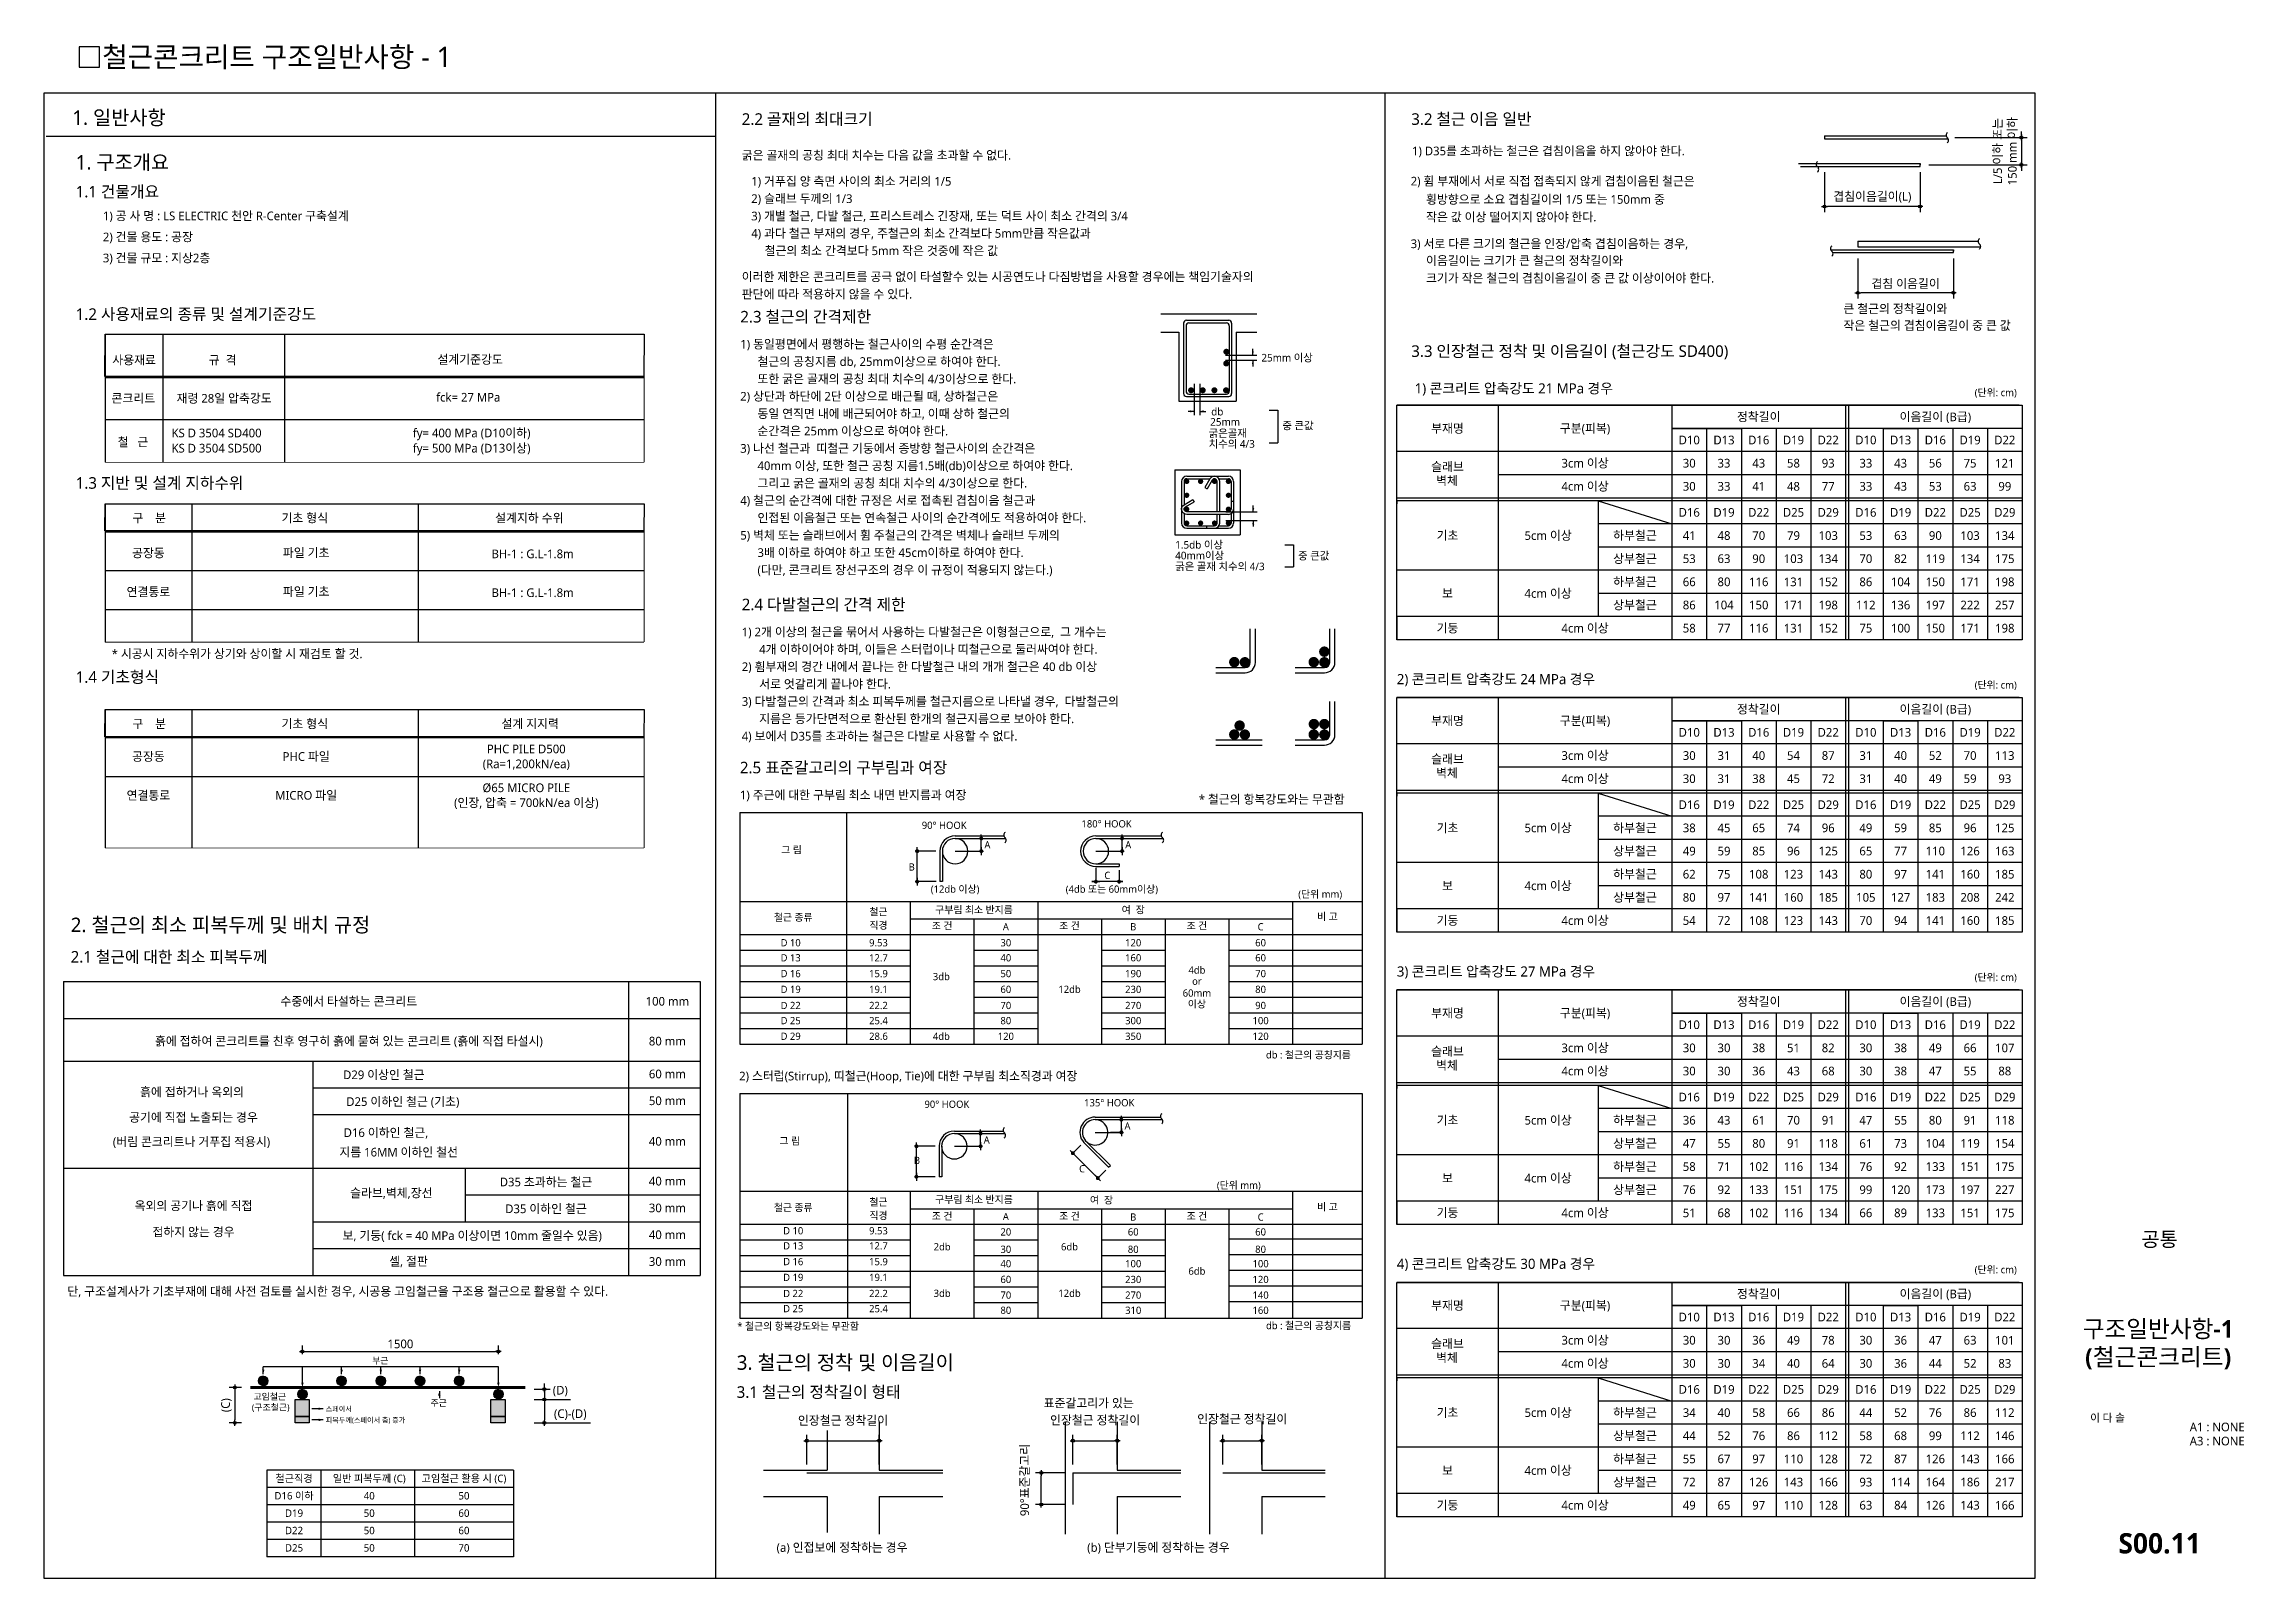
# Model space of a CAD drawing. Header units: millimetres. Extents: x 4573 to 501064, y -176100 to -4304.
# Drawn here: x 4573 to 80564, y -57300 to -4304 of the extents above; entities that cross this region are included whole.
import ezdxf
from ezdxf.enums import TextEntityAlignment as Align

# ---------------------------------------------------------------- set-up
doc = ezdxf.new("R2010")
doc.units = ezdxf.units.MM
doc.header["$LTSCALE"] = 800
doc.linetypes.add('ACAD_ISO02W100', pattern=[15, 12, -3])
doc.layers.get('Defpoints').update_dxf_attribs({"color": 147})
for name, color, linetype in [('BAR', 40, 'Continuous'), ('BAR-S', 4, 'Continuous'), ('CHART', 7, 'Continuous'), ('DIM', 7, 'Continuous'), ('ELE4', 4, 'Continuous'), ('LARGE', 2, 'Continuous'), ('MIDDLE', 6, 'Continuous'), ('SHT', 5, 'Continuous'), ('SYM', 7, 'Continuous'), ('TEXT', 3, 'Continuous'), ('TEXT5', 7, 'Continuous'), ('TITLE', 7, 'Continuous'), ('W1', 2, 'Continuous')]:
    doc.layers.add(name, color=color, linetype=linetype)
doc.styles.add('XR-SHEET-맑은고딕', font='malgun.ttf')
doc.styles.add('맑은고딕', font='malgun.ttf')
doc.styles.add('맑은고딕B', font='malgunbd.ttf')
doc.styles.add('스타일1', font='malgun.ttf')
doc.dimstyles.new('DIM1', dxfattribs={"dimscale": 10, "dimtxt": 3, "dimasz": 1, "dimexe": 2, "dimexo": 3, "dimgap": 1, "dimtad": 1, "dimdec": 0, "dimzin": 0, "dimdsep": 46, "dimtxsty": 'XR-SHEET-맑은고딕', "dimblk1": 'DIMDOT', "dimblk2": 'DIMDOT', "dimsah": 1, "dimcen": -1, "dimdle": 1.5, "dimclrt": 3, "dimadec": 0, "dimazin": 0, "dimtfac": 1, "dimtdec": 0, "dimtix": 1, "dimtmove": 2, "dimatfit": 3, "dimldrblk": 'DIMDOT', "dimfxl": 1, "dimtvp": 1, "dimtolj": 1, "dimtzin": 0, "dimarcsym": 0})

msp = doc.modelspace()

# ---------------------------------------------------------------- texts
at = {"layer": 'LARGE', "style": 'XR-SHEET-맑은고딕'}
msp.add_text('1. 일반사항     ', height=500, dxfattribs=at).set_placement((5550.2, -6847.2), align=Align.MIDDLE_LEFT)
at = {"layer": 'MIDDLE', "style": 'XR-SHEET-맑은고딕'}
for s, p in [('1. 구조개요', (5668, -8390.5)), ('2. 철근의 최소 피복두께 및 배치 규정 ', (5493.8, -34736.2))]:
    msp.add_text(s, height=500, dxfattribs=at).set_placement(p, align=Align.MIDDLE_LEFT)
msp.add_text('3. 철근의 정착 및 이음길이', height=500, dxfattribs=at).set_placement((28500.5, -50105.8))
at = {"layer": 'TEXT', "style": 'XR-SHEET-맑은고딕'}
for s, height, p in [('철근콘크리트 구조일반사항 - 1', 700, (6586.2, -4750)), ('1.1 건물개요', 400, (5668, -9404.4)), ('1.2 사용재료의 종류 및 설계기준강도', 400, (5668, -13635.8)), ('1.3 지반 및 설계 지하수위', 400, (5668, -19468.1)), ('* 시공시 지하수위가 상기와 상이할 시 재검토 할 것.', 300, (6911.4, -25372.1)), ('1.4 기초형식', 400, (5668, -26172.6)), ('2.1 철근에 대한 최소 피복두께', 400, (5493.8, -35839.9)), ('단, 구조설계사가 기초부재에 대해 사전 검토를 실시한 경우, 시공용 고임철근을 구조용 철근으로 활용할 수 있다.', 300, (5380, -47397.2)), ('부근', 219.31, (15909.3, -49790.4)), ('고임철근', 219.31, (11808.7, -51031.3)), ('스페이서', 175.45, (14304.2, -51462.1)), ('주근', 219.31, (17925.5, -51252.4)), ('피복두께(스페이서 춤) 증가', 175.446, (14304.2, -51846.4))]:
    msp.add_text(s, height=height, dxfattribs=at).set_placement(p, align=Align.MIDDLE_LEFT)
for s, height, p in [('2.2 골재의 최대크기', 400, (28675, -7097.2)), ('3.2 철근 이음 일반', 400, (51799.8, -7097.2)), ('2.3 철근의 간격제한', 400, (28623.3, -13925.1)), ('3.3 인장철근 정착 및 이음길이 (철근강도 SD400)', 400, (51799.8, -15114.1)), ('1) 콘크리트 압축강도 21 MPa 경우', 350, (51917.6, -16376.4)), ('(단위: cm)', 250, (71261.2, -16471.1)), ('2.4 다발철근의 간격 제한', 400, (28675, -23866.6)), ('2) 콘크리트 압축강도 24 MPa 경우', 350, (51302.8, -26420.2)), ('(단위: cm)', 250, (71261.2, -26571.1)), ('2.5 표준갈고리의 구부림과 여장', 400, (28609.8, -29499.7)), ('* 철근의 항복강도와는 무관함', 300, (44460.9, -30547.8)), ('180%%d HOOK', 250, (40408.9, -31370.3)), ('90%%d HOOK', 250, (34892.9, -31421.1)), ('(12db 이상)', 250, (35203.4, -33625.2)), ('(4db 또는 60mm이상)', 250, (39865.3, -33626.5)), ('(단위 mm)', 250, (47896.6, -33799.5)), ('3) 콘크리트 압축강도 27 MPa 경우', 350, (51302.8, -36520.2)), ('(단위: cm)', 250, (71261.2, -36671.1)), ('db : 철근의 공칭지름', 250, (46780.3, -39351)), ('90%%d HOOK', 250, (34985.4, -41056.9)), ('135%%d HOOK', 250, (40501.4, -41006.2)), ('(단위 mm)', 250, (45086, -43856.1)), ('4) 콘크리트 압축강도 30 MPa 경우', 350, (51302.8, -46620.2)), ('(단위: cm)', 250, (71261.2, -46771.1)), ('* 철근의 항복강도와는 무관함', 250, (28522.5, -48725.5)), ('db : 철근의 공칭지름', 250, (46783.3, -48704.2)), ('3.1 철근의 정착길이 형태', 400, (28500.5, -51075.8)), ('(a) 인접보에 정착하는 경우', 300, (29878.6, -56396.5)), ('(b) 단부기둥에 정착하는 경우', 300, (40607.3, -56396.5))]:
    msp.add_text(s, height=height, dxfattribs=at).set_placement(p)
at = {"layer": 'TEXT', "linetype": 'Continuous', "style": 'XR-SHEET-맑은고딕'}
for s, p in [('큰 철근의 정착길이와', (66727.7, -13600)), ('작은 철근의 겹침이음길이 중 큰 값', (66727.7, -14179.9)), ('표준갈고리가 있는', (39102.7, -51407.2))]:
    msp.add_text(s, height=300, dxfattribs=at).set_placement(p)
at = {"layer": 'TEXT', "style": 'XR-SHEET-맑은고딕'}
for s, p in [('사용재료', (7686.6, -15371.8)), ('규  격', (10746.8, -15371.8)), ('설계기준강도', (19292.7, -15354.6)), ('콘크리트', (7659.6, -16694.7)), ('재령 28일 압축강도', (10794.9, -16694.7)), ('fck= 27 MPa', (19227.8, -16658)), ('철   근', (7646.7, -18205.7)), ('KS D 3504 SD400', (10534.5, -17892.6)), ('KS D 3504 SD500', (10534.5, -18416.9)), ('fy= 400 MPa (D10이하)', (19345.6, -17892.6)), ('fy= 500 MPa (D13이상)', (19345.6, -18416.9)), ('구    분', (8206.8, -20828.4)), ('기초 형식', (13581, -20828.4)), ('설계지하 수위', (21337.4, -20828.4)), ('공장동', (8179.7, -22038.6)), ('파일 기초', (13629, -22030.6)), ('BH-1 : G.L-1.8m', (21450.8, -22068.6)), ('연결통로', (8179.7, -23380.2)), ('파일 기초', (13629, -23372.2)), ('BH-1 : G.L-1.8m', (21450.8, -23410.3)), ('구    분', (8206.8, -27941.3)), ('기초 형식', (13581, -27941.3)), ('설계 지지력', (21367.5, -27941.3)), ('공장동', (8179.7, -29071)), ('PHC 파일', (13629, -29069.3)), ('PHC PILE D500', (21232.4, -28808.8)), ('(Ra=1,200kN/ea)', (21232.4, -29323.7)), ('연결통로', (8179.7, -30412.7)), ('MICRO 파일', (13629, -30411)), ('(인장, 압축 = 700kN/ea 이상)', (21232.4, -30665.4)), ('Ø65 MICRO PILE', (21232.4, -30150.4))]:
    msp.add_text(s, height=300, dxfattribs=at).set_placement(p, align=Align.CENTER)
at = {"layer": 'TEXT'}
for s, height, style, p in [('부재명', 300, 'XR-SHEET-맑은고딕', (53052.8, -17585.4)), ('구분(피복)', 300, 'XR-SHEET-맑은고딕', (57802.7, -17585.4)), ('정착길이', 300, 'XR-SHEET-맑은고딕', (63802.7, -17185.4)), ('이음길이 (B급)', 300, 'XR-SHEET-맑은고딕', (69902.7, -17185.4)), ('D10', 300, 'XR-SHEET-맑은고딕', (61402.7, -17985.4)), ('D13', 300, 'XR-SHEET-맑은고딕', (62602.7, -17985.4)), ('D16', 300, 'XR-SHEET-맑은고딕', (63802.7, -17985.4)), ('D19', 300, 'XR-SHEET-맑은고딕', (65002.7, -17985.4)), ('D22', 300, 'XR-SHEET-맑은고딕', (66202.7, -17985.4)), ('D10', 300, 'XR-SHEET-맑은고딕', (67502.7, -17985.4)), ('D13', 300, 'XR-SHEET-맑은고딕', (68702.7, -17985.4)), ('D16', 300, 'XR-SHEET-맑은고딕', (69902.7, -17985.4)), ('D19', 300, 'XR-SHEET-맑은고딕', (71102.7, -17985.4)), ('D22', 300, 'XR-SHEET-맑은고딕', (72302.7, -17985.4)), ('슬래브', 300, 'XR-SHEET-맑은고딕', (53052.8, -18908.5)), ('3cm 이상', 300, 'XR-SHEET-맑은고딕', (57802.7, -18785.4)), ('30', 300, 'XR-SHEET-맑은고딕', (61402.7, -18785.4)), ('33', 300, 'XR-SHEET-맑은고딕', (62602.7, -18785.4)), ('43', 300, 'XR-SHEET-맑은고딕', (63802.7, -18785.4)), ('58', 300, 'XR-SHEET-맑은고딕', (65002.7, -18785.4)), ('93', 300, 'XR-SHEET-맑은고딕', (66202.7, -18785.4)), ('33', 300, 'XR-SHEET-맑은고딕', (67502.7, -18785.4)), ('43', 300, 'XR-SHEET-맑은고딕', (68702.7, -18785.4)), ('56', 300, 'XR-SHEET-맑은고딕', (69902.7, -18785.4)), ('75', 300, 'XR-SHEET-맑은고딕', (71102.7, -18785.4)), ('121', 300, 'XR-SHEET-맑은고딕', (72302.7, -18785.4)), ('벽체', 300, 'XR-SHEET-맑은고딕', (53034.5, -19392.8)), ('4cm 이상', 300, 'XR-SHEET-맑은고딕', (57802.7, -19585.4)), ('30', 300, 'XR-SHEET-맑은고딕', (61402.7, -19585.4)), ('33', 300, 'XR-SHEET-맑은고딕', (62602.7, -19585.4)), ('41', 300, 'XR-SHEET-맑은고딕', (63802.7, -19585.4)), ('48', 300, 'XR-SHEET-맑은고딕', (65002.7, -19585.4)), ('77', 300, 'XR-SHEET-맑은고딕', (66202.7, -19585.4)), ('33', 300, 'XR-SHEET-맑은고딕', (67502.7, -19585.4)), ('43', 300, 'XR-SHEET-맑은고딕', (68702.7, -19585.4)), ('53', 300, 'XR-SHEET-맑은고딕', (69902.7, -19585.4)), ('63', 300, 'XR-SHEET-맑은고딕', (71102.7, -19585.4)), ('99', 300, 'XR-SHEET-맑은고딕', (72302.7, -19585.4)), ('D16', 300, 'XR-SHEET-맑은고딕', (61402.7, -20485.4)), ('D19', 300, 'XR-SHEET-맑은고딕', (62602.7, -20485.4)), ('D22', 300, 'XR-SHEET-맑은고딕', (63802.7, -20485.4)), ('D25', 300, 'XR-SHEET-맑은고딕', (65002.7, -20485.4)), ('D29', 300, 'XR-SHEET-맑은고딕', (66202.7, -20485.4)), ('D16', 300, 'XR-SHEET-맑은고딕', (67502.7, -20485.4)), ('D19', 300, 'XR-SHEET-맑은고딕', (68702.7, -20485.4)), ('D22', 300, 'XR-SHEET-맑은고딕', (69902.7, -20485.4)), ('D25', 300, 'XR-SHEET-맑은고딕', (71102.7, -20485.4)), ('D29', 300, 'XR-SHEET-맑은고딕', (72302.7, -20485.4)), ('기초', 300, 'XR-SHEET-맑은고딕', (53052.8, -21285.4)), ('5cm 이상', 300, 'XR-SHEET-맑은고딕', (56527.6, -21285.4)), ('하부철근', 300, 'XR-SHEET-맑은고딕', (59527.6, -21285.4)), ('41', 300, 'XR-SHEET-맑은고딕', (61402.7, -21285.4)), ('48', 300, 'XR-SHEET-맑은고딕', (62602.7, -21285.4)), ('70', 300, 'XR-SHEET-맑은고딕', (63802.7, -21285.4)), ('79', 300, 'XR-SHEET-맑은고딕', (65002.7, -21285.4)), ('103', 300, 'XR-SHEET-맑은고딕', (66202.7, -21285.4)), ('53', 300, 'XR-SHEET-맑은고딕', (67502.7, -21285.4)), ('63', 300, 'XR-SHEET-맑은고딕', (68702.7, -21285.4)), ('90', 300, 'XR-SHEET-맑은고딕', (69902.7, -21285.4)), ('103', 300, 'XR-SHEET-맑은고딕', (71102.7, -21285.4)), ('134', 300, 'XR-SHEET-맑은고딕', (72302.7, -21285.4)), ('상부철근', 300, 'XR-SHEET-맑은고딕', (59527.6, -22085.4)), ('53', 300, 'XR-SHEET-맑은고딕', (61402.7, -22085.4)), ('63', 300, 'XR-SHEET-맑은고딕', (62602.7, -22085.4)), ('90', 300, 'XR-SHEET-맑은고딕', (63802.7, -22085.4)), ('103', 300, 'XR-SHEET-맑은고딕', (65002.7, -22085.4)), ('134', 300, 'XR-SHEET-맑은고딕', (66202.7, -22085.4)), ('70', 300, 'XR-SHEET-맑은고딕', (67502.7, -22085.4)), ('82', 300, 'XR-SHEET-맑은고딕', (68702.7, -22085.4)), ('119', 300, 'XR-SHEET-맑은고딕', (69902.7, -22085.4)), ('134', 300, 'XR-SHEET-맑은고딕', (71102.7, -22085.4)), ('175', 300, 'XR-SHEET-맑은고딕', (72302.7, -22085.4)), ('하부철근', 300, 'XR-SHEET-맑은고딕', (59527.6, -22885.4)), ('66', 300, 'XR-SHEET-맑은고딕', (61402.7, -22885.4)), ('80', 300, 'XR-SHEET-맑은고딕', (62602.7, -22885.4)), ('116', 300, 'XR-SHEET-맑은고딕', (63802.7, -22885.4)), ('131', 300, 'XR-SHEET-맑은고딕', (65002.7, -22885.4)), ('152', 300, 'XR-SHEET-맑은고딕', (66202.7, -22885.4)), ('86', 300, 'XR-SHEET-맑은고딕', (67502.7, -22885.4)), ('104', 300, 'XR-SHEET-맑은고딕', (68702.7, -22885.4)), ('150', 300, 'XR-SHEET-맑은고딕', (69902.7, -22885.4)), ('171', 300, 'XR-SHEET-맑은고딕', (71102.7, -22885.4)), ('198', 300, 'XR-SHEET-맑은고딕', (72302.7, -22885.4)), ('보', 300, 'XR-SHEET-맑은고딕', (53052.8, -23285.4)), ('4cm 이상', 300, 'XR-SHEET-맑은고딕', (56527.6, -23285.4)), ('상부철근', 300, 'XR-SHEET-맑은고딕', (59527.6, -23685.4)), ('86', 300, 'XR-SHEET-맑은고딕', (61402.7, -23685.4)), ('104', 300, 'XR-SHEET-맑은고딕', (62602.7, -23685.4)), ('150', 300, 'XR-SHEET-맑은고딕', (63802.7, -23685.4)), ('171', 300, 'XR-SHEET-맑은고딕', (65002.7, -23685.4)), ('198', 300, 'XR-SHEET-맑은고딕', (66202.7, -23685.4)), ('112', 300, 'XR-SHEET-맑은고딕', (67502.7, -23685.4)), ('136', 300, 'XR-SHEET-맑은고딕', (68702.7, -23685.4)), ('197', 300, 'XR-SHEET-맑은고딕', (69902.7, -23685.4)), ('222', 300, 'XR-SHEET-맑은고딕', (71102.7, -23685.4)), ('257', 300, 'XR-SHEET-맑은고딕', (72302.7, -23685.4)), ('기둥', 300, 'XR-SHEET-맑은고딕', (53052.8, -24485.4)), ('4cm 이상', 300, 'XR-SHEET-맑은고딕', (57802.7, -24485.4)), ('58', 300, 'XR-SHEET-맑은고딕', (61402.7, -24485.4)), ('77', 300, 'XR-SHEET-맑은고딕', (62602.7, -24485.4)), ('116', 300, 'XR-SHEET-맑은고딕', (63802.7, -24485.4)), ('131', 300, 'XR-SHEET-맑은고딕', (65002.7, -24485.4)), ('152', 300, 'XR-SHEET-맑은고딕', (66202.7, -24485.4)), ('75', 300, 'XR-SHEET-맑은고딕', (67502.7, -24485.4)), ('100', 300, 'XR-SHEET-맑은고딕', (68702.7, -24485.4)), ('150', 300, 'XR-SHEET-맑은고딕', (69902.7, -24485.4)), ('171', 300, 'XR-SHEET-맑은고딕', (71102.7, -24485.4)), ('198', 300, 'XR-SHEET-맑은고딕', (72302.7, -24485.4)), ('정착길이', 300, 'XR-SHEET-맑은고딕', (63802.7, -27285.4)), ('이음길이 (B급)', 300, 'XR-SHEET-맑은고딕', (69902.7, -27285.4)), ('부재명', 300, 'XR-SHEET-맑은고딕', (53052.8, -27685.4)), ('구분(피복)', 300, 'XR-SHEET-맑은고딕', (57802.7, -27685.4)), ('D10', 300, 'XR-SHEET-맑은고딕', (61402.7, -28085.4)), ('D13', 300, 'XR-SHEET-맑은고딕', (62602.7, -28085.4)), ('D16', 300, 'XR-SHEET-맑은고딕', (63802.7, -28085.4)), ('D19', 300, 'XR-SHEET-맑은고딕', (65002.7, -28085.4)), ('D22', 300, 'XR-SHEET-맑은고딕', (66202.7, -28085.4)), ('D10', 300, 'XR-SHEET-맑은고딕', (67502.7, -28085.4)), ('D13', 300, 'XR-SHEET-맑은고딕', (68702.7, -28085.4)), ('D16', 300, 'XR-SHEET-맑은고딕', (69902.7, -28085.4)), ('D19', 300, 'XR-SHEET-맑은고딕', (71102.7, -28085.4)), ('D22', 300, 'XR-SHEET-맑은고딕', (72302.7, -28085.4)), ('슬래브', 300, 'XR-SHEET-맑은고딕', (53052.8, -29008.5)), ('슬래브', 300, 'XR-SHEET-맑은고딕', (53052.8, -29008.5)), ('3cm 이상', 300, 'XR-SHEET-맑은고딕', (57802.7, -28885.4)), ('30', 300, 'XR-SHEET-맑은고딕', (61402.7, -28885.4)), ('31', 300, 'XR-SHEET-맑은고딕', (62602.7, -28885.4)), ('40', 300, 'XR-SHEET-맑은고딕', (63802.7, -28885.4)), ('54', 300, 'XR-SHEET-맑은고딕', (65002.7, -28885.4)), ('87', 300, 'XR-SHEET-맑은고딕', (66202.7, -28885.4)), ('31', 300, 'XR-SHEET-맑은고딕', (67502.7, -28885.4)), ('40', 300, 'XR-SHEET-맑은고딕', (68702.7, -28885.4)), ('52', 300, 'XR-SHEET-맑은고딕', (69902.7, -28885.4)), ('70', 300, 'XR-SHEET-맑은고딕', (71102.7, -28885.4)), ('113', 300, 'XR-SHEET-맑은고딕', (72302.7, -28885.4)), ('벽체', 300, 'XR-SHEET-맑은고딕', (53034.5, -29492.8)), ('벽체', 300, 'XR-SHEET-맑은고딕', (53034.5, -29492.8)), ('4cm 이상', 300, 'XR-SHEET-맑은고딕', (57802.7, -29685.4)), ('30', 300, 'XR-SHEET-맑은고딕', (61402.7, -29685.4)), ('31', 300, 'XR-SHEET-맑은고딕', (62602.7, -29685.4)), ('38', 300, 'XR-SHEET-맑은고딕', (63802.7, -29685.4)), ('45', 300, 'XR-SHEET-맑은고딕', (65002.7, -29685.4)), ('72', 300, 'XR-SHEET-맑은고딕', (66202.7, -29685.4)), ('31', 300, 'XR-SHEET-맑은고딕', (67502.7, -29685.4)), ('40', 300, 'XR-SHEET-맑은고딕', (68702.7, -29685.4)), ('49', 300, 'XR-SHEET-맑은고딕', (69902.7, -29685.4)), ('59', 300, 'XR-SHEET-맑은고딕', (71102.7, -29685.4)), ('93', 300, 'XR-SHEET-맑은고딕', (72302.7, -29685.4)), ('D16', 300, 'XR-SHEET-맑은고딕', (61402.7, -30585.4)), ('D19', 300, 'XR-SHEET-맑은고딕', (62602.7, -30585.4)), ('D22', 300, 'XR-SHEET-맑은고딕', (63802.7, -30585.4)), ('D25', 300, 'XR-SHEET-맑은고딕', (65002.7, -30585.4)), ('D29', 300, 'XR-SHEET-맑은고딕', (66202.7, -30585.4)), ('D16', 300, 'XR-SHEET-맑은고딕', (67502.7, -30585.4)), ('D19', 300, 'XR-SHEET-맑은고딕', (68702.7, -30585.4)), ('D22', 300, 'XR-SHEET-맑은고딕', (69902.7, -30585.4)), ('D25', 300, 'XR-SHEET-맑은고딕', (71102.7, -30585.4)), ('D29', 300, 'XR-SHEET-맑은고딕', (72302.7, -30585.4)), ('기초', 300, 'XR-SHEET-맑은고딕', (53052.8, -31385.4)), ('5cm 이상', 300, 'XR-SHEET-맑은고딕', (56527.6, -31385.4)), ('하부철근', 300, 'XR-SHEET-맑은고딕', (59527.6, -31385.4)), ('38', 300, 'XR-SHEET-맑은고딕', (61402.7, -31385.4)), ('45', 300, 'XR-SHEET-맑은고딕', (62602.7, -31385.4)), ('65', 300, 'XR-SHEET-맑은고딕', (63802.7, -31385.4)), ('74', 300, 'XR-SHEET-맑은고딕', (65002.7, -31385.4)), ('96', 300, 'XR-SHEET-맑은고딕', (66202.7, -31385.4)), ('49', 300, 'XR-SHEET-맑은고딕', (67502.7, -31385.4)), ('59', 300, 'XR-SHEET-맑은고딕', (68702.7, -31385.4)), ('85', 300, 'XR-SHEET-맑은고딕', (69902.7, -31385.4)), ('96', 300, 'XR-SHEET-맑은고딕', (71102.7, -31385.4)), ('125', 300, 'XR-SHEET-맑은고딕', (72302.7, -31385.4)), ('상부철근', 300, 'XR-SHEET-맑은고딕', (59527.6, -32185.4)), ('49', 300, 'XR-SHEET-맑은고딕', (61402.7, -32185.4)), ('59', 300, 'XR-SHEET-맑은고딕', (62602.7, -32185.4)), ('85', 300, 'XR-SHEET-맑은고딕', (63802.7, -32185.4)), ('96', 300, 'XR-SHEET-맑은고딕', (65002.7, -32185.4)), ('125', 300, 'XR-SHEET-맑은고딕', (66202.7, -32185.4)), ('65', 300, 'XR-SHEET-맑은고딕', (67502.7, -32185.4)), ('77', 300, 'XR-SHEET-맑은고딕', (68702.7, -32185.4)), ('110', 300, 'XR-SHEET-맑은고딕', (69902.7, -32185.4)), ('126', 300, 'XR-SHEET-맑은고딕', (71102.7, -32185.4)), ('163', 300, 'XR-SHEET-맑은고딕', (72302.7, -32185.4)), ('보', 300, 'XR-SHEET-맑은고딕', (53052.8, -33385.4)), ('4cm 이상', 300, 'XR-SHEET-맑은고딕', (56527.6, -33385.4)), ('하부철근', 300, 'XR-SHEET-맑은고딕', (59527.6, -32985.4)), ('62', 300, 'XR-SHEET-맑은고딕', (61402.7, -32985.4)), ('75', 300, 'XR-SHEET-맑은고딕', (62602.7, -32985.4)), ('108', 300, 'XR-SHEET-맑은고딕', (63802.7, -32985.4)), ('123', 300, 'XR-SHEET-맑은고딕', (65002.7, -32985.4)), ('143', 300, 'XR-SHEET-맑은고딕', (66202.7, -32985.4)), ('80', 300, 'XR-SHEET-맑은고딕', (67502.7, -32985.4)), ('97', 300, 'XR-SHEET-맑은고딕', (68702.7, -32985.4)), ('141', 300, 'XR-SHEET-맑은고딕', (69902.7, -32985.4)), ('160', 300, 'XR-SHEET-맑은고딕', (71102.7, -32985.4)), ('185', 300, 'XR-SHEET-맑은고딕', (72302.7, -32985.4)), ('상부철근', 300, 'XR-SHEET-맑은고딕', (59527.6, -33785.4)), ('80', 300, 'XR-SHEET-맑은고딕', (61402.7, -33785.4)), ('97', 300, 'XR-SHEET-맑은고딕', (62602.7, -33785.4)), ('141', 300, 'XR-SHEET-맑은고딕', (63802.7, -33785.4)), ('160', 300, 'XR-SHEET-맑은고딕', (65002.7, -33785.4)), ('185', 300, 'XR-SHEET-맑은고딕', (66202.7, -33785.4)), ('105', 300, 'XR-SHEET-맑은고딕', (67502.7, -33785.4)), ('127', 300, 'XR-SHEET-맑은고딕', (68702.7, -33785.4)), ('183', 300, 'XR-SHEET-맑은고딕', (69902.7, -33785.4)), ('208', 300, 'XR-SHEET-맑은고딕', (71102.7, -33785.4)), ('242', 300, 'XR-SHEET-맑은고딕', (72302.7, -33785.4)), ('기둥', 300, 'XR-SHEET-맑은고딕', (53052.8, -34585.4)), ('4cm 이상', 300, 'XR-SHEET-맑은고딕', (57802.7, -34585.4)), ('54', 300, 'XR-SHEET-맑은고딕', (61402.7, -34585.4)), ('72', 300, 'XR-SHEET-맑은고딕', (62602.7, -34585.4)), ('108', 300, 'XR-SHEET-맑은고딕', (63802.7, -34585.4)), ('123', 300, 'XR-SHEET-맑은고딕', (65002.7, -34585.4)), ('143', 300, 'XR-SHEET-맑은고딕', (66202.7, -34585.4)), ('70', 300, 'XR-SHEET-맑은고딕', (67502.7, -34585.4)), ('94', 300, 'XR-SHEET-맑은고딕', (68702.7, -34585.4)), ('141', 300, 'XR-SHEET-맑은고딕', (69902.7, -34585.4)), ('160', 300, 'XR-SHEET-맑은고딕', (71102.7, -34585.4)), ('185', 300, 'XR-SHEET-맑은고딕', (72302.7, -34585.4)), ('수중에서 타설하는 콘크리트', 300, 'XR-SHEET-맑은고딕', (15104.2, -37376.5)), ('100 mm', 300, 'XR-SHEET-맑은고딕', (26105.6, -37376.5)), ('정착길이', 300, 'XR-SHEET-맑은고딕', (63802.7, -37385.4)), ('이음길이 (B급)', 300, 'XR-SHEET-맑은고딕', (69902.7, -37385.4)), ('부재명', 300, 'XR-SHEET-맑은고딕', (53052.8, -37785.4)), ('구분(피복)', 300, 'XR-SHEET-맑은고딕', (57802.7, -37785.4)), ('흙에 접하여 콘크리트를 친후 영구히 흙에 묻혀 있는 콘크리트 (흙에 직접 타설시)', 300, 'XR-SHEET-맑은고딕', (15104.2, -38751.7)), ('80 mm', 300, 'XR-SHEET-맑은고딕', (26105.6, -38751.7)), ('D10', 300, 'XR-SHEET-맑은고딕', (61402.7, -38185.4)), ('D13', 300, 'XR-SHEET-맑은고딕', (62602.7, -38185.4)), ('D16', 300, 'XR-SHEET-맑은고딕', (63802.7, -38185.4)), ('D19', 300, 'XR-SHEET-맑은고딕', (65002.7, -38185.4)), ('D22', 300, 'XR-SHEET-맑은고딕', (66202.7, -38185.4)), ('D10', 300, 'XR-SHEET-맑은고딕', (67502.7, -38185.4)), ('D13', 300, 'XR-SHEET-맑은고딕', (68702.7, -38185.4)), ('D16', 300, 'XR-SHEET-맑은고딕', (69902.7, -38185.4)), ('D19', 300, 'XR-SHEET-맑은고딕', (71102.7, -38185.4)), ('D22', 300, 'XR-SHEET-맑은고딕', (72302.7, -38185.4)), ('슬래브', 300, 'XR-SHEET-맑은고딕', (53052.8, -39108.5)), ('슬래브', 300, 'XR-SHEET-맑은고딕', (53052.8, -39108.5)), ('벽체', 300, 'XR-SHEET-맑은고딕', (53034.5, -39592.8)), ('벽체', 300, 'XR-SHEET-맑은고딕', (53034.5, -39592.8)), ('3cm 이상', 300, 'XR-SHEET-맑은고딕', (57802.7, -38985.4)), ('30', 300, 'XR-SHEET-맑은고딕', (61402.7, -38985.4)), ('30', 300, 'XR-SHEET-맑은고딕', (62602.7, -38985.4)), ('38', 300, 'XR-SHEET-맑은고딕', (63802.7, -38985.4)), ('51', 300, 'XR-SHEET-맑은고딕', (65002.7, -38985.4)), ('82', 300, 'XR-SHEET-맑은고딕', (66202.7, -38985.4)), ('30', 300, 'XR-SHEET-맑은고딕', (67502.7, -38985.4)), ('38', 300, 'XR-SHEET-맑은고딕', (68702.7, -38985.4)), ('49', 300, 'XR-SHEET-맑은고딕', (69902.7, -38985.4)), ('66', 300, 'XR-SHEET-맑은고딕', (71102.7, -38985.4)), ('107', 300, 'XR-SHEET-맑은고딕', (72302.7, -38985.4)), ('D29 이상인 철근', 300, 'XR-SHEET-맑은고딕', (16313, -39916)), ('60 mm', 300, 'XR-SHEET-맑은고딕', (26105.6, -39886.5)), ('4cm 이상', 300, 'XR-SHEET-맑은고딕', (57802.7, -39785.4)), ('30', 300, 'XR-SHEET-맑은고딕', (61402.7, -39785.4)), ('30', 300, 'XR-SHEET-맑은고딕', (62602.7, -39785.4)), ('36', 300, 'XR-SHEET-맑은고딕', (63802.7, -39785.4)), ('43', 300, 'XR-SHEET-맑은고딕', (65002.7, -39785.4)), ('68', 300, 'XR-SHEET-맑은고딕', (66202.7, -39785.4)), ('30', 300, 'XR-SHEET-맑은고딕', (67502.7, -39785.4)), ('38', 300, 'XR-SHEET-맑은고딕', (68702.7, -39785.4)), ('47', 300, 'XR-SHEET-맑은고딕', (69902.7, -39785.4)), ('55', 300, 'XR-SHEET-맑은고딕', (71102.7, -39785.4)), ('88', 300, 'XR-SHEET-맑은고딕', (72302.7, -39785.4)), ('흙에 접하거나 옥외의 ', 300, 'XR-SHEET-맑은고딕', (9737.4, -40509.6)), ('D25 이하인 철근 (기초)', 300, 'XR-SHEET-맑은고딕', (16967.3, -40841.7)), ('50 mm', 300, 'XR-SHEET-맑은고딕', (26105.6, -40812.2)), ('D16', 300, 'XR-SHEET-맑은고딕', (61402.7, -40685.4)), ('D19', 300, 'XR-SHEET-맑은고딕', (62602.7, -40685.4)), ('D22', 300, 'XR-SHEET-맑은고딕', (63802.7, -40685.4)), ('D25', 300, 'XR-SHEET-맑은고딕', (65002.7, -40685.4)), ('D29', 300, 'XR-SHEET-맑은고딕', (66202.7, -40685.4)), ('D16', 300, 'XR-SHEET-맑은고딕', (67502.7, -40685.4)), ('D19', 300, 'XR-SHEET-맑은고딕', (68702.7, -40685.4)), ('D22', 300, 'XR-SHEET-맑은고딕', (69902.7, -40685.4)), ('D25', 300, 'XR-SHEET-맑은고딕', (71102.7, -40685.4)), ('D29', 300, 'XR-SHEET-맑은고딕', (72302.7, -40685.4)), ('공기에 직접 노출되는 경우', 300, 'XR-SHEET-맑은고딕', (9737.4, -41387.6)), ('D16 이하인 철근,', 300, 'XR-SHEET-맑은고딕', (16385.7, -41913.9)), ('기초', 300, 'XR-SHEET-맑은고딕', (53052.8, -41485.4)), ('5cm 이상', 300, 'XR-SHEET-맑은고딕', (56527.6, -41485.4)), ('하부철근', 300, 'XR-SHEET-맑은고딕', (59527.6, -41485.4)), ('36', 300, 'XR-SHEET-맑은고딕', (61402.7, -41485.4)), ('43', 300, 'XR-SHEET-맑은고딕', (62602.7, -41485.4)), ('61', 300, 'XR-SHEET-맑은고딕', (63802.7, -41485.4)), ('70', 300, 'XR-SHEET-맑은고딕', (65002.7, -41485.4)), ('91', 300, 'XR-SHEET-맑은고딕', (66202.7, -41485.4)), ('47', 300, 'XR-SHEET-맑은고딕', (67502.7, -41485.4)), ('55', 300, 'XR-SHEET-맑은고딕', (68702.7, -41485.4)), ('80', 300, 'XR-SHEET-맑은고딕', (69902.7, -41485.4)), ('91', 300, 'XR-SHEET-맑은고딕', (71102.7, -41485.4)), ('118', 300, 'XR-SHEET-맑은고딕', (72302.7, -41485.4)), ('(버림 콘크리트나 거푸집 적용시)', 300, 'XR-SHEET-맑은고딕', (9667.7, -42230.5)), ('지름 16MM 이하인 철선', 300, 'XR-SHEET-맑은고딕', (16825.2, -42588.6)), ('40 mm', 300, 'XR-SHEET-맑은고딕', (26105.6, -42212.8)), ('상부철근', 300, 'XR-SHEET-맑은고딕', (59527.6, -42285.4)), ('47', 300, 'XR-SHEET-맑은고딕', (61402.7, -42285.4)), ('55', 300, 'XR-SHEET-맑은고딕', (62602.7, -42285.4)), ('80', 300, 'XR-SHEET-맑은고딕', (63802.7, -42285.4)), ('91', 300, 'XR-SHEET-맑은고딕', (65002.7, -42285.4)), ('118', 300, 'XR-SHEET-맑은고딕', (66202.7, -42285.4)), ('61', 300, 'XR-SHEET-맑은고딕', (67502.7, -42285.4)), ('73', 300, 'XR-SHEET-맑은고딕', (68702.7, -42285.4)), ('104', 300, 'XR-SHEET-맑은고딕', (69902.7, -42285.4)), ('119', 300, 'XR-SHEET-맑은고딕', (71102.7, -42285.4)), ('154', 300, 'XR-SHEET-맑은고딕', (72302.7, -42285.4)), ('4cm 이상', 300, 'XR-SHEET-맑은고딕', (56527.6, -43485.4)), ('하부철근', 300, 'XR-SHEET-맑은고딕', (59527.6, -43085.4)), ('58', 300, 'XR-SHEET-맑은고딕', (61402.7, -43085.4)), ('71', 300, 'XR-SHEET-맑은고딕', (62602.7, -43085.4)), ('102', 300, 'XR-SHEET-맑은고딕', (63802.7, -43085.4)), ('116', 300, 'XR-SHEET-맑은고딕', (65002.7, -43085.4)), ('134', 300, 'XR-SHEET-맑은고딕', (66202.7, -43085.4)), ('76', 300, 'XR-SHEET-맑은고딕', (67502.7, -43085.4)), ('92', 300, 'XR-SHEET-맑은고딕', (68702.7, -43085.4)), ('133', 300, 'XR-SHEET-맑은고딕', (69902.7, -43085.4)), ('151', 300, 'XR-SHEET-맑은고딕', (71102.7, -43085.4)), ('175', 300, 'XR-SHEET-맑은고딕', (72302.7, -43085.4)), ('슬라브,벽체,장선', 300, 'XR-SHEET-맑은고딕', (16570.2, -43999.3)), ('D35 초과하는 철근', 300, 'XR-SHEET-맑은고딕', (21912.9, -43618.9)), ('40 mm', 300, 'XR-SHEET-맑은고딕', (26105.6, -43589.4)), ('보', 300, 'XR-SHEET-맑은고딕', (53052.8, -43485.4)), ('상부철근', 300, 'XR-SHEET-맑은고딕', (59527.6, -43885.4)), ('76', 300, 'XR-SHEET-맑은고딕', (61402.7, -43885.4)), ('92', 300, 'XR-SHEET-맑은고딕', (62602.7, -43885.4)), ('133', 300, 'XR-SHEET-맑은고딕', (63802.7, -43885.4)), ('151', 300, 'XR-SHEET-맑은고딕', (65002.7, -43885.4)), ('175', 300, 'XR-SHEET-맑은고딕', (66202.7, -43885.4)), ('99', 300, 'XR-SHEET-맑은고딕', (67502.7, -43885.4)), ('120', 300, 'XR-SHEET-맑은고딕', (68702.7, -43885.4)), ('173', 300, 'XR-SHEET-맑은고딕', (69902.7, -43885.4)), ('197', 300, 'XR-SHEET-맑은고딕', (71102.7, -43885.4)), ('227', 300, 'XR-SHEET-맑은고딕', (72302.7, -43885.4)), ('옥외의 공기나 흙에 직접', 300, 'XR-SHEET-맑은고딕', (9737.4, -44441.8)), ('D35 이하인 철근', 300, 'XR-SHEET-맑은고딕', (21912.9, -44544.6)), ('30 mm', 300, 'XR-SHEET-맑은고딕', (26105.6, -44515.1)), ('기둥', 300, 'XR-SHEET-맑은고딕', (53052.8, -44685.4)), ('4cm 이상', 300, 'XR-SHEET-맑은고딕', (57802.7, -44685.4)), ('51', 300, 'XR-SHEET-맑은고딕', (61402.7, -44685.4)), ('68', 300, 'XR-SHEET-맑은고딕', (62602.7, -44685.4)), ('102', 300, 'XR-SHEET-맑은고딕', (63802.7, -44685.4)), ('116', 300, 'XR-SHEET-맑은고딕', (65002.7, -44685.4)), ('134', 300, 'XR-SHEET-맑은고딕', (66202.7, -44685.4)), ('66', 300, 'XR-SHEET-맑은고딕', (67502.7, -44685.4)), ('89', 300, 'XR-SHEET-맑은고딕', (68702.7, -44685.4)), ('133', 300, 'XR-SHEET-맑은고딕', (69902.7, -44685.4)), ('151', 300, 'XR-SHEET-맑은고딕', (71102.7, -44685.4)), ('175', 300, 'XR-SHEET-맑은고딕', (72302.7, -44685.4)), ('접하지 않는 경우', 300, 'XR-SHEET-맑은고딕', (9737.4, -45345.1)), ('보, 기둥( fck = 40 MPa 이상이면 10mm 줄일수 있음)', 300, 'XR-SHEET-맑은고딕', (19365.2, -45470.3)), ('40 mm', 300, 'XR-SHEET-맑은고딕', (26105.6, -45440.8)), ('공통', 500, '맑은고딕B', (77649.2, -45600)), ('셀, 절판', 300, 'XR-SHEET-맑은고딕', (17163.4, -46361.5)), ('30 mm', 300, 'XR-SHEET-맑은고딕', (26105.6, -46366.5)), ('부재명', 300, 'XR-SHEET-맑은고딕', (53052.8, -47885.4)), ('구분(피복)', 300, 'XR-SHEET-맑은고딕', (57802.7, -47885.4)), ('정착길이', 300, 'XR-SHEET-맑은고딕', (63802.7, -47485.4)), ('이음길이 (B급)', 300, 'XR-SHEET-맑은고딕', (69902.7, -47485.4)), ('D10', 300, 'XR-SHEET-맑은고딕', (61402.7, -48285.4)), ('D13', 300, 'XR-SHEET-맑은고딕', (62602.7, -48285.4)), ('D16', 300, 'XR-SHEET-맑은고딕', (63802.7, -48285.4)), ('D19', 300, 'XR-SHEET-맑은고딕', (65002.7, -48285.4)), ('D22', 300, 'XR-SHEET-맑은고딕', (66202.7, -48285.4)), ('D10', 300, 'XR-SHEET-맑은고딕', (67502.7, -48285.4)), ('D13', 300, 'XR-SHEET-맑은고딕', (68702.7, -48285.4)), ('D16', 300, 'XR-SHEET-맑은고딕', (69902.7, -48285.4)), ('D19', 300, 'XR-SHEET-맑은고딕', (71102.7, -48285.4)), ('D22', 300, 'XR-SHEET-맑은고딕', (72302.7, -48285.4)), ('슬래브', 300, 'XR-SHEET-맑은고딕', (53052.8, -49208.5)), ('슬래브', 300, 'XR-SHEET-맑은고딕', (53052.8, -49208.5)), ('3cm 이상', 300, 'XR-SHEET-맑은고딕', (57802.7, -49085.4)), ('30', 300, 'XR-SHEET-맑은고딕', (61402.7, -49085.4)), ('30', 300, 'XR-SHEET-맑은고딕', (62602.7, -49085.4)), ('36', 300, 'XR-SHEET-맑은고딕', (63802.7, -49085.4)), ('49', 300, 'XR-SHEET-맑은고딕', (65002.7, -49085.4)), ('78', 300, 'XR-SHEET-맑은고딕', (66202.7, -49085.4)), ('30', 300, 'XR-SHEET-맑은고딕', (67502.7, -49085.4)), ('36', 300, 'XR-SHEET-맑은고딕', (68702.7, -49085.4)), ('47', 300, 'XR-SHEET-맑은고딕', (69902.7, -49085.4)), ('63', 300, 'XR-SHEET-맑은고딕', (71102.7, -49085.4)), ('101', 300, 'XR-SHEET-맑은고딕', (72302.7, -49085.4)), ('벽체', 300, 'XR-SHEET-맑은고딕', (53034.5, -49692.8)), ('벽체', 300, 'XR-SHEET-맑은고딕', (53034.5, -49692.8)), ('4cm 이상', 300, 'XR-SHEET-맑은고딕', (57802.7, -49885.4)), ('30', 300, 'XR-SHEET-맑은고딕', (61402.7, -49885.4)), ('30', 300, 'XR-SHEET-맑은고딕', (62602.7, -49885.4)), ('34', 300, 'XR-SHEET-맑은고딕', (63802.7, -49885.4)), ('40', 300, 'XR-SHEET-맑은고딕', (65002.7, -49885.4)), ('64', 300, 'XR-SHEET-맑은고딕', (66202.7, -49885.4)), ('30', 300, 'XR-SHEET-맑은고딕', (67502.7, -49885.4)), ('36', 300, 'XR-SHEET-맑은고딕', (68702.7, -49885.4)), ('44', 300, 'XR-SHEET-맑은고딕', (69902.7, -49885.4)), ('52', 300, 'XR-SHEET-맑은고딕', (71102.7, -49885.4)), ('83', 300, 'XR-SHEET-맑은고딕', (72302.7, -49885.4)), ('D16', 300, 'XR-SHEET-맑은고딕', (61402.7, -50785.4)), ('D19', 300, 'XR-SHEET-맑은고딕', (62602.7, -50785.4)), ('D22', 300, 'XR-SHEET-맑은고딕', (63802.7, -50785.4)), ('D25', 300, 'XR-SHEET-맑은고딕', (65002.7, -50785.4)), ('D29', 300, 'XR-SHEET-맑은고딕', (66202.7, -50785.4)), ('D16', 300, 'XR-SHEET-맑은고딕', (67502.7, -50785.4)), ('D19', 300, 'XR-SHEET-맑은고딕', (68702.7, -50785.4)), ('D22', 300, 'XR-SHEET-맑은고딕', (69902.7, -50785.4)), ('D25', 300, 'XR-SHEET-맑은고딕', (71102.7, -50785.4)), ('D29', 300, 'XR-SHEET-맑은고딕', (72302.7, -50785.4)), ('(구조철근)', 219.31, 'XR-SHEET-맑은고딕', (12404.1, -51404.3)), ('기초', 300, 'XR-SHEET-맑은고딕', (53052.8, -51585.4)), ('5cm 이상', 300, 'XR-SHEET-맑은고딕', (56527.6, -51585.4)), ('하부철근', 300, 'XR-SHEET-맑은고딕', (59527.6, -51585.4)), ('34', 300, 'XR-SHEET-맑은고딕', (61402.7, -51585.4)), ('40', 300, 'XR-SHEET-맑은고딕', (62602.7, -51585.4)), ('58', 300, 'XR-SHEET-맑은고딕', (63802.7, -51585.4)), ('66', 300, 'XR-SHEET-맑은고딕', (65002.7, -51585.4)), ('86', 300, 'XR-SHEET-맑은고딕', (66202.7, -51585.4)), ('44', 300, 'XR-SHEET-맑은고딕', (67502.7, -51585.4)), ('52', 300, 'XR-SHEET-맑은고딕', (68702.7, -51585.4)), ('76', 300, 'XR-SHEET-맑은고딕', (69902.7, -51585.4)), ('86', 300, 'XR-SHEET-맑은고딕', (71102.7, -51585.4)), ('112', 300, 'XR-SHEET-맑은고딕', (72302.7, -51585.4)), ('상부철근', 300, 'XR-SHEET-맑은고딕', (59527.6, -52385.4)), ('44', 300, 'XR-SHEET-맑은고딕', (61402.7, -52385.4)), ('52', 300, 'XR-SHEET-맑은고딕', (62602.7, -52385.4)), ('76', 300, 'XR-SHEET-맑은고딕', (63802.7, -52385.4)), ('86', 300, 'XR-SHEET-맑은고딕', (65002.7, -52385.4)), ('112', 300, 'XR-SHEET-맑은고딕', (66202.7, -52385.4)), ('58', 300, 'XR-SHEET-맑은고딕', (67502.7, -52385.4)), ('68', 300, 'XR-SHEET-맑은고딕', (68702.7, -52385.4)), ('99', 300, 'XR-SHEET-맑은고딕', (69902.7, -52385.4)), ('112', 300, 'XR-SHEET-맑은고딕', (71102.7, -52385.4)), ('146', 300, 'XR-SHEET-맑은고딕', (72302.7, -52385.4)), ('하부철근', 300, 'XR-SHEET-맑은고딕', (59527.6, -53185.4)), ('55', 300, 'XR-SHEET-맑은고딕', (61402.7, -53185.4)), ('67', 300, 'XR-SHEET-맑은고딕', (62602.7, -53185.4)), ('97', 300, 'XR-SHEET-맑은고딕', (63802.7, -53185.4)), ('110', 300, 'XR-SHEET-맑은고딕', (65002.7, -53185.4)), ('128', 300, 'XR-SHEET-맑은고딕', (66202.7, -53185.4)), ('72', 300, 'XR-SHEET-맑은고딕', (67502.7, -53185.4)), ('87', 300, 'XR-SHEET-맑은고딕', (68702.7, -53185.4)), ('126', 300, 'XR-SHEET-맑은고딕', (69902.7, -53185.4)), ('143', 300, 'XR-SHEET-맑은고딕', (71102.7, -53185.4)), ('166', 300, 'XR-SHEET-맑은고딕', (72302.7, -53185.4)), ('철근직경', 256.5, 'XR-SHEET-맑은고딕', (13209.9, -53859.4)), ('일반 피복두께 (C)', 256.5, 'XR-SHEET-맑은고딕', (15806.9, -53859.4)), (' 고임철근 활용 시 (C)', 256.5, 'XR-SHEET-맑은고딕', (19035.5, -53859.4)), ('보', 300, 'XR-SHEET-맑은고딕', (53052.8, -53585.4)), ('4cm 이상', 300, 'XR-SHEET-맑은고딕', (56527.6, -53585.4)), ('상부철근', 300, 'XR-SHEET-맑은고딕', (59527.6, -53985.4)), ('72', 300, 'XR-SHEET-맑은고딕', (61402.7, -53985.4)), ('87', 300, 'XR-SHEET-맑은고딕', (62602.7, -53985.4)), ('126', 300, 'XR-SHEET-맑은고딕', (63802.7, -53985.4)), ('143', 300, 'XR-SHEET-맑은고딕', (65002.7, -53985.4)), ('166', 300, 'XR-SHEET-맑은고딕', (66202.7, -53985.4)), ('93', 300, 'XR-SHEET-맑은고딕', (67502.7, -53985.4)), ('114', 300, 'XR-SHEET-맑은고딕', (68702.7, -53985.4)), ('164', 300, 'XR-SHEET-맑은고딕', (69902.7, -53985.4)), ('186', 300, 'XR-SHEET-맑은고딕', (71102.7, -53985.4)), ('217', 300, 'XR-SHEET-맑은고딕', (72302.7, -53985.4)), ('D16 이하', 256.5, 'XR-SHEET-맑은고딕', (13209.9, -54459.4)), ('40', 256.5, 'XR-SHEET-맑은고딕', (15806.9, -54459.4)), (' 50', 256.5, 'XR-SHEET-맑은고딕', (19035.5, -54459.4)), ('기둥', 300, 'XR-SHEET-맑은고딕', (53052.8, -54785.4)), ('4cm 이상', 300, 'XR-SHEET-맑은고딕', (57802.7, -54785.4)), ('49', 300, 'XR-SHEET-맑은고딕', (61402.7, -54785.4)), ('65', 300, 'XR-SHEET-맑은고딕', (62602.7, -54785.4)), ('97', 300, 'XR-SHEET-맑은고딕', (63802.7, -54785.4)), ('110', 300, 'XR-SHEET-맑은고딕', (65002.7, -54785.4)), ('128', 300, 'XR-SHEET-맑은고딕', (66202.7, -54785.4)), ('63', 300, 'XR-SHEET-맑은고딕', (67502.7, -54785.4)), ('84', 300, 'XR-SHEET-맑은고딕', (68702.7, -54785.4)), ('126', 300, 'XR-SHEET-맑은고딕', (69902.7, -54785.4)), ('143', 300, 'XR-SHEET-맑은고딕', (71102.7, -54785.4)), ('166', 300, 'XR-SHEET-맑은고딕', (72302.7, -54785.4)), ('D19', 256.5, 'XR-SHEET-맑은고딕', (13209.9, -55059.4)), ('50', 256.5, 'XR-SHEET-맑은고딕', (15806.9, -55059.4)), (' 60', 256.5, 'XR-SHEET-맑은고딕', (19035.5, -55059.4)), ('D22', 256.5, 'XR-SHEET-맑은고딕', (13209.9, -55659.4)), ('D25', 256.5, 'XR-SHEET-맑은고딕', (13209.9, -56259.4)), ('50', 256.5, 'XR-SHEET-맑은고딕', (15806.9, -55659.4)), ('50', 256.5, 'XR-SHEET-맑은고딕', (15806.9, -56259.4)), (' 70', 256.5, 'XR-SHEET-맑은고딕', (19035.5, -56259.4)), (' 60', 256.5, 'XR-SHEET-맑은고딕', (19035.5, -55659.4))]:
    msp.add_text(s, height=height, dxfattribs=dict(at, style=style)).set_placement(p, align=Align.MIDDLE_CENTER)
at = {"layer": 'TEXT', "color": 2, "style": 'XR-SHEET-맑은고딕'}
for s, p in [('A', (37056.4, -32094.8)), ('A', (41919.7, -32094.8)), ('그 림', (30038.6, -32269.3)), ('B', (34438.7, -32860.9)), ('C', (41198.5, -33151)), ('A', (41894.4, -41809.6)), ('그 림', (29974.2, -42325.9)), ('A', (37031.1, -42290.5)), ('B', (34621.1, -42997.2)), ('C', (40326.5, -43287.2))]:
    msp.add_text(s, height=250, dxfattribs=at).set_placement(p)
for s, p in [('철근', (33396.8, -34281.9)), ('구부림 최소 반지름', (36696.8, -34214.9)), ('여  장', (42196.8, -34214.9)), ('철근 종류', (30453.3, -34473.2)), ('직경', (33396.8, -34750.9)), ('조 건', (35596.8, -34767.6)), ('A', (37796.8, -34801.1)), ('조 건', (39996.8, -34767.6)), ('B', (42196.8, -34801.1)), ('조 건', (44396.8, -34767.6)), ('C', (46596.8, -34801.1)), ('비 고', (48903.3, -34448.8)), ('D 10', (30363.7, -35352.7)), ('D 13', (30363.7, -35873.3)), ('D 16', (30363.7, -36418.6)), ('D 19', (30363.7, -36964)), ('D 22', (30363.7, -37520)), ('D 25', (30363.7, -38043.9)), ('D 29', (30363.7, -38583.9)), ('구부림 최소 반지름', (36696.8, -44224)), ('철근 종류', (30453.3, -44501.5)), ('철근', (33396.8, -44310.2)), ('직경', (33396.8, -44779.1)), ('조 건', (35596.8, -44795.9)), ('조 건', (39996.8, -44795.9)), ('여  장', (41100.9, -44243.2)), ('B', (42196.8, -44829.4)), ('조 건', (44396.8, -44795.9)), ('C', (46596.8, -44829.4)), ('비 고', (48903.3, -44477)), ('D 10', (30453.3, -45303)), ('D 13', (30453.3, -45823.6)), ('D 16', (30453.3, -46369)), ('D 19', (30453.3, -46914.3)), ('D 22', (30453.3, -47470.3)), ('D 25', (30453.3, -47994.3))]:
    msp.add_text(s, height=250, dxfattribs=at).set_placement(p, align=Align.MIDDLE_CENTER)
at = {"layer": 'TEXT', "color": 7, "style": 'XR-SHEET-맑은고딕'}
for s, p in [('9.53', (33396.8, -35352.7)), ('30', (37796.8, -35352.7)), ('120', (42196.8, -35352.7)), ('60', (46596.8, -35352.7)), ('12.7', (33396.8, -35873.3)), ('15.9', (33396.8, -36418.6)), ('3db', (35569.6, -36521.8)), ('40', (37796.8, -35873.3)), ('50', (37796.8, -36418.6)), ('160', (42196.8, -35873.3)), ('190', (42196.8, -36418.6)), ('4db', (44396.8, -36297.2)), ('70', (46596.8, -36418.6)), ('60', (46596.8, -35873.3)), ('19.1', (33396.8, -36964)), ('60', (37796.8, -36964)), ('12db', (39996.8, -36962.2)), ('230', (42196.8, -36964)), ('60mm', (44396.8, -37091.1)), ('or', (44396.8, -36681.8)), ('80', (46596.8, -36964)), ('22.2', (33396.8, -37520)), ('25.4', (33396.8, -38043.9)), ('70', (37796.8, -37520)), ('80', (37796.8, -38043.9)), ('300', (42196.8, -38043.9)), ('270', (42196.8, -37520)), ('이상', (44396.8, -37467.9)), ('100', (46596.8, -38043.9)), ('90', (46596.8, -37520)), ('28.6', (33396.8, -38583.9)), ('4db', (35569.6, -38585.2)), ('120', (37796.8, -38583.9)), ('350', (42196.8, -38583.9)), ('120', (46596.8, -38583.9)), ('9.53', (33396.8, -45303)), ('20', (37796.8, -45342.7)), ('60', (42196.8, -45342.7)), ('60', (46596.8, -45342.7)), ('12.7', (33396.8, -45823.6)), ('15.9', (33396.8, -46369)), ('2db', (35596.8, -45855.9)), ('40', (37796.8, -46440.3)), ('30', (37796.8, -45942.6)), ('6db', (39996.8, -45855.9)), ('100', (42196.8, -46440.3)), ('80', (42196.8, -45942.6)), ('100', (46596.8, -46440.3)), ('80', (46596.8, -45942.6)), ('19.1', (33396.8, -46914.3)), ('60', (37796.8, -46985.7)), ('230', (42196.8, -46985.7)), ('6db', (44396.8, -46697.5)), ('120', (46596.8, -46985.7)), ('22.2', (33396.8, -47470.3)), ('25.4', (33396.8, -47994.3)), ('3db', (35596.8, -47462.6)), ('70', (37796.8, -47525.8)), ('12db', (39996.8, -47462.6)), ('270', (42196.8, -47525.8)), ('140', (46596.8, -47525.8)), ('80', (37796.8, -48049.8)), ('310', (42196.8, -48049.8)), ('160', (46596.8, -48049.8))]:
    msp.add_text(s, height=250, dxfattribs=at).set_placement(p, align=Align.MIDDLE_CENTER)
at = {"layer": 'TEXT', "color": 2, "style": 'XR-SHEET-맑은고딕'}
msp.add_text('A', height=250, dxfattribs=at).set_placement((37796.8, -44811.2), align=Align.MIDDLE)
at = {"layer": 'TEXT5', "color": 7, "linetype": 'ACAD_ISO02W100', "style": 'XR-SHEET-맑은고딕'}
for s, p in [('굵은 골재의 공칭 최대 치수는 다음 값을 초과할 수 없다.', (28675, -8297.2)), ('1) D35를 초과하는 철근은 겹침이음을 하지 않아야 한다.', (51827.2, -8149)), ('1) 거푸집 양 측면 사이의 최소 거리의 1/5', (29003.3, -9197.2)), ('2) 휨 부재에서 서로 직접 접촉되지 않게 겹침이음된 철근은', (51780.5, -9192.4)), ('2) 슬래브 두께의 1/3 ', (29003.3, -9797.2)), ('횡방향으로 소요 겹침길이의 1/5 또는 150mm 중', (52310.4, -9823.3)), ('1) 공 사 명 : LS ELECTRIC 천안 R-Center 구축설계', (6606.7, -10392.7)), ('3) 개별 철근, 다발 철근, 프리스트레스 긴장재, 또는 덕트 사이 최소 간격의 3/4', (29003.3, -10397.2)), ('작은 값 이상 떨어지지 않아야 한다.', (52310.4, -10431.6)), ('2) 건물 용도 : 공장', (6606.7, -11120.2)), ('4) 과다 철근 부재의 경우, 주철근의 최소 간격보다 5mm만큼 작은값과', (29003.3, -10997.2)), ('철근의 최소 간격보다 5mm 작은 것중에 작은 값', (29465.5, -11597.2)), ('3) 서로 다른 크기의 철근을 인장/압축 겹침이음하는 경우, ', (51780.5, -11355)), ('3) 건물 규모 : 지상2층', (6606.7, -11847.1)), ('이러한 제한은 콘크리트를 공극 없이 타설할수 있는 시공연도나 다짐방법을 사용할 경우에는 책임기술자의', (28675, -12497.2)), ('이음길이는 크기가 큰 철근의 정착길이와 ', (52310.4, -11936.1)), ('판단에 따라 적용하지 않을 수 있다.', (28675, -13097.2)), ('크기가 작은 철근의 겹침이음길이 중 큰 값 이상이어야 한다.', (52310.4, -12544.4)), ('1) 동일평면에서 평행하는 철근사이의 수평 순간격은', (28623.3, -14825.1)), ('철근의 공칭지름 db, 25mm이상으로 하여야 한다.', (29217.5, -15425.1)), ('또한 굵은 골재의 공칭 최대 치수의 4/3이상으로 한다.', (29217.5, -16025.1)), ('2) 상단과 하단에 2단 이상으로 배근될 때, 상하철근은', (28623.3, -16625.1)), ('동일 연직면 내에 배근되어야 하고, 이때 상하 철근의', (29217.5, -17225.1)), ('3) 나선 철근과  띠철근 기둥에서 종방향 철근사이의 순간격은', (28623.3, -18425.1)), ('순간격은 25mm 이상으로 하여야 한다.', (29217.5, -17825.1)), ('40mm 이상, 또한 철근 공칭 지름1.5배(db)이상으로 하여야 한다.', (29217.5, -19025.1)), ('그리고 굵은 골재의 공칭 최대 치수의 4/3이상으로 한다.', (29217.5, -19625.1)), ('4) 철근의 순간격에 대한 규정은 서로 접촉된 겹침이음 철근과', (28623.3, -20225.1)), ('인접된 이음철근 또는 연속철근 사이의 순간격에도 적용하여야 한다.', (29217.5, -20825.1)), ('5) 벽체 또는 슬래브에서 휨 주철근의 간격은 벽체나 슬래브 두께의', (28623.3, -21425.1)), ('3배 이하로 하여야 하고 또한 45cm이하로 하여야 한다.', (29217.5, -22025.1)), ('(다만, 콘크리트 장선구조의 경우 이 규정이 적용되지 않는다.)', (29217.5, -22625.1)), ('1) 2개 이상의 철근을 묶어서 사용하는 다발철근은 이형철근으로,  그 개수는', (28675, -24766.6)), ('4개 이하이어야 하며, 이들은 스터럽이나 띠철근으로 둘러싸여야 한다.', (29276.5, -25366.6)), ('2) 휨부재의 경간 내에서 끝나는 한 다발철근 내의 개개 철근은 40 db 이상', (28675, -25966.6)), ('서로 엇갈리게 끝나야 한다.', (29276.5, -26566.6)), ('3) 다발철근의 간격과 최소 피복두께를 철근지름으로 나타낼 경우,  다발철근의', (28675, -27166.6)), ('4) 보에서 D35를 초과하는 철근은 다발로 사용할 수 없다.', (28675, -28366.6)), ('지름은 등가단면적으로 환산된 한개의 철근지름으로 보아야 한다.', (29276.5, -27766.6)), ('1) 주근에 대한 구부림 최소 내면 반지름과 여장', (28609.8, -30399.7)), ('2) 스터럽(Stirrup), 띠철근(Hoop, Tie)에 대한 구부림 최소직경과 여장', (28584.6, -40108.7))]:
    msp.add_text(s, height=300, dxfattribs=at).set_placement(p)
at = {"layer": 'TEXT5', "color": 7, "style": 'XR-SHEET-맑은고딕'}
for s, p in [('25mm 이상', (46623, -15273.1)), ('25mm', (44855, -17490.3)), ('db', (44890.2, -17136.4)), ('중 큰값', (47348.1, -17619)), ('굵은골재', (44802.1, -17879.4)), ('치수의 4/3', (44802.1, -18250.8)), ('40mm이상', (43646.1, -22107.8)), ('1.5db 이상', (43646.1, -21736.3)), ('중 큰값', (47893.2, -22117.3)), ('굵은 골재 치수의 4/3', (43646.1, -22482.8))]:
    msp.add_text(s, height=262.5, dxfattribs=at).set_placement(p)

# ---------------------------------------------------------------- blocks, each defined once
blk = doc.blocks.new('DIMDOT')
at = {"layer": 'DIM'}
blk.add_line((1, 0), (-1, 0), dxfattribs=at)
blk.add_circle((0, 0), 0.5, dxfattribs=at)
blk = doc.blocks.new('*D629')
at = {"layer": 'Defpoints', "color": 0, "transparency": 16777216}
for p in [(33425, -52556), (30919, -53684), (33425, -53684)]:
    blk.add_point(p, dxfattribs=at)
at = {"layer": 'DIM', "color": 0, "lineweight": -2, "transparency": 16777216}
for p, q in [((30919, -53384), (30919, -52356)), ((33425, -53384), (33425, -52356)), ((31019, -52556), (33325, -52556))]:
    blk.add_line(p, q, dxfattribs=at)
at = {"layer": 'DIM', "color": 0, "lineweight": -2, "transparency": 16777216, "xscale": 100, "yscale": 100, "zscale": 100, "rotation": 180}
blk.add_blockref('DIMDOT', (30919, -52556), dxfattribs=at)
at = {"layer": 'DIM', "color": 0, "lineweight": -2, "transparency": 16777216, "xscale": 100, "yscale": 100, "zscale": 100}
blk.add_blockref('DIMDOT', (33425, -52556), dxfattribs=at)
at = {"layer": 'DIM', "color": 3, "transparency": 16777216, "insert": (32172, -51874), "char_height": 300, "attachment_point": 5, "style": 'XR-SHEET-맑은고딕'}
blk.add_mtext('\\A1;인장철근 정착길이', dxfattribs=at)
blk = doc.blocks.new('*D630')
at = {"layer": 'Defpoints', "color": 0, "transparency": 16777216}
for p in [(39021, -53669), (40149, -53669), (40149, -54759)]:
    blk.add_point(p, dxfattribs=at)
at = {"layer": 'DIM', "color": 0, "lineweight": -2, "transparency": 16777216}
for p, q in [((39849, -53669), (38821, -53669)), ((39021, -54659), (39021, -53769)), ((39849, -54759), (38821, -54759))]:
    blk.add_line(p, q, dxfattribs=at)
at = {"layer": 'DIM', "color": 0, "lineweight": -2, "transparency": 16777216, "xscale": 100, "yscale": 100, "zscale": 100}
for p, rotation in [((39021, -53669), 90), ((39021, -54759), 270)]:
    blk.add_blockref('DIMDOT', p, dxfattribs=dict(at, rotation=rotation))
at = {"layer": 'DIM', "color": 3, "transparency": 16777216, "insert": (38463, -53914), "char_height": 300, "attachment_point": 5, "rotation": 90, "style": 'XR-SHEET-맑은고딕'}
blk.add_mtext('\\A1;90%%d표준갈고리', dxfattribs=at)
blk = doc.blocks.new('*D631')
at = {"layer": 'Defpoints', "color": 0, "transparency": 16777216}
for p in [(41645, -52556), (40115, -53684), (41645, -53684)]:
    blk.add_point(p, dxfattribs=at)
at = {"layer": 'DIM', "color": 0, "lineweight": -2, "transparency": 16777216}
for p, q in [((40115, -53384), (40115, -52356)), ((41645, -53384), (41645, -52356)), ((40215, -52556), (41545, -52556))]:
    blk.add_line(p, q, dxfattribs=at)
at = {"layer": 'DIM', "color": 0, "lineweight": -2, "transparency": 16777216, "xscale": 100, "yscale": 100, "zscale": 100, "rotation": 180}
blk.add_blockref('DIMDOT', (40115, -52556), dxfattribs=at)
at = {"layer": 'DIM', "color": 0, "lineweight": -2, "transparency": 16777216, "xscale": 100, "yscale": 100, "zscale": 100}
blk.add_blockref('DIMDOT', (41645, -52556), dxfattribs=at)
at = {"layer": 'DIM', "color": 3, "transparency": 16777216, "insert": (40880, -51864), "char_height": 300, "attachment_point": 5, "style": 'XR-SHEET-맑은고딕'}
blk.add_mtext('\\A1;인장철근 정착길이', dxfattribs=at)
blk = doc.blocks.new('*D632')
at = {"layer": 'Defpoints', "color": 0, "transparency": 16777216}
for p in [(46634, -52556), (45290, -53684), (46634, -53684)]:
    blk.add_point(p, dxfattribs=at)
at = {"layer": 'DIM', "color": 0, "lineweight": -2, "transparency": 16777216}
for p, q in [((45290, -53384), (45290, -52356)), ((46634, -53384), (46634, -52356)), ((45390, -52556), (46534, -52556))]:
    blk.add_line(p, q, dxfattribs=at)
at = {"layer": 'DIM', "color": 0, "lineweight": -2, "transparency": 16777216, "xscale": 100, "yscale": 100, "zscale": 100, "rotation": 180}
blk.add_blockref('DIMDOT', (45290, -52556), dxfattribs=at)
at = {"layer": 'DIM', "color": 0, "lineweight": -2, "transparency": 16777216, "xscale": 100, "yscale": 100, "zscale": 100}
blk.add_blockref('DIMDOT', (46634, -52556), dxfattribs=at)
at = {"layer": 'DIM', "color": 3, "transparency": 16777216, "insert": (45962, -51824), "char_height": 300, "attachment_point": 5, "style": 'XR-SHEET-맑은고딕'}
blk.add_mtext('\\A1;인장철근 정착길이', dxfattribs=at)
blk = doc.blocks.new('DOT')
at = {"color": 0}
blk.add_line((-2, 0), (2, 0), dxfattribs=at)
at = {"color": 0, "linetype": 'ByBlock', "const_width": 1}
blk.add_lwpolyline([(-0.5, 0, 1), (0.5, 0, 1)], format="xyb", close=True, dxfattribs=at)
blk = doc.blocks.new('*D633')
at = {"layer": 'Defpoints', "color": 0, "transparency": 16777216}
for p in [(66076, -8431), (69376, -8431), (66076, -9917)]:
    blk.add_point(p, dxfattribs=at)
at = {"layer": 'DIM', "color": 0, "lineweight": -2, "transparency": 16777216}
for p, q in [((66076, -8731), (66076, -10117)), ((69376, -8731), (69376, -10117)), ((69276, -9917), (66176, -9917))]:
    blk.add_line(p, q, dxfattribs=at)
at = {"layer": 'DIM', "color": 0, "lineweight": -2, "transparency": 16777216, "xscale": 100, "yscale": 100, "zscale": 100, "rotation": 180}
blk.add_blockref('DIMDOT', (66076, -9917), dxfattribs=at)
at = {"layer": 'DIM', "color": 0, "lineweight": -2, "transparency": 16777216, "xscale": 100, "yscale": 100, "zscale": 100}
blk.add_blockref('DIMDOT', (69376, -9917), dxfattribs=at)
at = {"layer": 'DIM', "color": 3, "transparency": 16777216, "insert": (67726, -9603), "char_height": 300, "attachment_point": 5, "style": 'XR-SHEET-맑은고딕'}
blk.add_mtext('\\A1;겹침이음길이(L)', dxfattribs=at)
blk = doc.blocks.new('*D634')
at = {"layer": 'Defpoints', "color": 0, "transparency": 16777216}
for p in [(70276, -7531), (69376, -8481), (72875, -8481)]:
    blk.add_point(p, dxfattribs=at)
at = {"layer": 'DIM', "color": 0, "lineweight": -2, "transparency": 16777216}
for p, q in [((70576, -7531), (73075, -7531)), ((72875, -7431), (72875, -7331)), ((72875, -7531), (72875, -8481)), ((69676, -8481), (73075, -8481)), ((72875, -8581), (72875, -8681))]:
    blk.add_line(p, q, dxfattribs=at)
at = {"layer": 'DIM', "color": 0, "lineweight": -2, "transparency": 16777216, "xscale": 100, "yscale": 100, "zscale": 100}
for p, rotation in [((72875, -7531), 270), ((72875, -8481), 90)]:
    blk.add_blockref('DIMDOT', p, dxfattribs=dict(at, rotation=rotation))
at = {"layer": 'DIM', "color": 3, "transparency": 16777216, "insert": (72579, -8006), "char_height": 300, "attachment_point": 5, "rotation": 90, "style": 'XR-SHEET-맑은고딕'}
blk.add_mtext('\\A1;150 mm 이하', dxfattribs=at)
blk = doc.blocks.new('*D635')
at = {"layer": 'Defpoints', "color": 0, "transparency": 16777216}
for p in [(70276, -7531), (69376, -8481), (72875, -8481)]:
    blk.add_point(p, dxfattribs=at)
at = {"layer": 'DIM', "color": 0, "lineweight": -2, "transparency": 16777216}
for p, q in [((70576, -7531), (73075, -7531)), ((72875, -7631), (72875, -8381)), ((69676, -8481), (73075, -8481))]:
    blk.add_line(p, q, dxfattribs=at)
at = {"layer": 'DIM', "color": 0, "lineweight": -2, "transparency": 16777216, "xscale": 100, "yscale": 100, "zscale": 100}
for p, rotation in [((72875, -7531), 90), ((72875, -8481), 270)]:
    blk.add_blockref('DIMDOT', p, dxfattribs=dict(at, rotation=rotation))
at = {"layer": 'DIM', "color": 3, "transparency": 16777216, "insert": (72069, -8006), "char_height": 300, "attachment_point": 5, "rotation": 90, "style": 'XR-SHEET-맑은고딕'}
blk.add_mtext('\\A1;L/5 이하 또는', dxfattribs=at)
blk = doc.blocks.new('*D636')
at = {"layer": 'Defpoints', "color": 0, "transparency": 16777216}
for p in [(67225, -11411), (70525, -11411), (67225, -12897)]:
    blk.add_point(p, dxfattribs=at)
at = {"layer": 'DIM', "color": 0, "lineweight": -2, "transparency": 16777216}
for p, q in [((67225, -11711), (67225, -13097)), ((70525, -11711), (70525, -13097)), ((70425, -12897), (67325, -12897))]:
    blk.add_line(p, q, dxfattribs=at)
at = {"layer": 'DIM', "color": 0, "lineweight": -2, "transparency": 16777216, "xscale": 100, "yscale": 100, "zscale": 100, "rotation": 180}
blk.add_blockref('DIMDOT', (67225, -12897), dxfattribs=at)
at = {"layer": 'DIM', "color": 0, "lineweight": -2, "transparency": 16777216, "xscale": 100, "yscale": 100, "zscale": 100}
blk.add_blockref('DIMDOT', (70525, -12897), dxfattribs=at)
at = {"layer": 'DIM', "color": 3, "transparency": 16777216, "insert": (68875, -12599), "char_height": 300, "attachment_point": 5, "style": 'XR-SHEET-맑은고딕'}
blk.add_mtext('\\A1;겹침 이음길이', dxfattribs=at)
blk = doc.blocks.new('*D637')
at = {"layer": 'CHART', "color": 0, "lineweight": -2, "transparency": 16777216}
for p, q in [((11395, -50719), (10964, -50719)), ((11164, -50819), (11164, -51841)), ((11395, -51941), (10964, -51941))]:
    blk.add_line(p, q, dxfattribs=at)
at = {"layer": 'Defpoints', "color": 0, "transparency": 16777216}
for p in [(11695, -50719), (11164, -51941), (11695, -51941)]:
    blk.add_point(p, dxfattribs=at)
at = {"layer": 'CHART', "color": 0, "lineweight": -2, "transparency": 16777216, "xscale": 100, "yscale": 100, "zscale": 100}
for p, rotation in [((11164, -50719), 90), ((11164, -51941), 270)]:
    blk.add_blockref('DIMDOT', p, dxfattribs=dict(at, rotation=rotation))
at = {"layer": 'CHART', "color": 3, "transparency": 16777216, "insert": (10877, -51330), "char_height": 300, "attachment_point": 5, "rotation": 90, "style": 'XR-SHEET-맑은고딕'}
blk.add_mtext('\\A1;(C)', dxfattribs=at)
blk = doc.blocks.new('*D638')
at = {"layer": 'Defpoints', "color": 0, "transparency": 16777216}
for p in [(13500, -49870), (20269, -49471), (20269, -49870)]:
    blk.add_point(p, dxfattribs=at)
at = {"layer": 'DIM', "color": 0, "lineweight": -2, "transparency": 16777216}
for p, q in [((13500, -49570), (13500, -49271)), ((20269, -49570), (20269, -49271)), ((13600, -49471), (20169, -49471))]:
    blk.add_line(p, q, dxfattribs=at)
at = {"layer": 'DIM', "color": 0, "lineweight": -2, "transparency": 16777216, "xscale": 100, "yscale": 100, "zscale": 100, "rotation": 180}
blk.add_blockref('DIMDOT', (13500, -49471), dxfattribs=at)
at = {"layer": 'DIM', "color": 0, "lineweight": -2, "transparency": 16777216, "xscale": 100, "yscale": 100, "zscale": 100}
blk.add_blockref('DIMDOT', (20269, -49471), dxfattribs=at)
at = {"layer": 'DIM', "color": 3, "transparency": 16777216, "insert": (16884, -49215), "char_height": 300, "attachment_point": 5, "style": 'XR-SHEET-맑은고딕'}
blk.add_mtext('\\A1;1500', dxfattribs=at)
blk = doc.blocks.new('*D639')
at = {"layer": 'CHART', "color": 0, "lineweight": -2, "transparency": 16777216}
for p, q in [((21499, -50779), (22058, -50779)), ((21858, -50679), (21858, -50579)), ((21858, -50779), (21858, -51129)), ((21501, -51129), (22755, -51129)), ((21858, -51229), (21858, -51329))]:
    blk.add_line(p, q, dxfattribs=at)
at = {"layer": 'Defpoints', "color": 0, "transparency": 16777216}
for p in [(21199, -50779), (21201, -51129), (21858, -51129)]:
    blk.add_point(p, dxfattribs=at)
at = {"layer": 'CHART', "color": 0, "lineweight": -2, "transparency": 16777216, "xscale": 100, "yscale": 100, "zscale": 100}
for p, rotation in [((21858, -50779), 270), ((21858, -51129), 90)]:
    blk.add_blockref('DIMDOT', p, dxfattribs=dict(at, rotation=rotation))
at = {"layer": 'CHART', "color": 3, "transparency": 16777216, "insert": (22407, -50845), "char_height": 300, "attachment_point": 5, "style": 'XR-SHEET-맑은고딕'}
blk.add_mtext('\\A1;(D)', dxfattribs=at)
blk = doc.blocks.new('*D640')
at = {"layer": 'CHART', "color": 0, "lineweight": -2, "transparency": 16777216}
for p, q in [((21501, -51129), (22058, -51129)), ((21858, -51229), (21858, -51842)), ((21501, -51942), (23446, -51942))]:
    blk.add_line(p, q, dxfattribs=at)
at = {"layer": 'Defpoints', "color": 0, "transparency": 16777216}
for p in [(21201, -51129), (21201, -51942), (21858, -51942)]:
    blk.add_point(p, dxfattribs=at)
at = {"layer": 'CHART', "color": 0, "lineweight": -2, "transparency": 16777216, "xscale": 100, "yscale": 100, "zscale": 100}
for p, rotation in [((21858, -51129), 90), ((21858, -51942), 270)]:
    blk.add_blockref('DIMDOT', p, dxfattribs=dict(at, rotation=rotation))
at = {"layer": 'CHART', "color": 3, "transparency": 16777216, "insert": (22752, -51655), "char_height": 300, "attachment_point": 5, "style": 'XR-SHEET-맑은고딕'}
blk.add_mtext('\\A1;(C)-(D)', dxfattribs=at)
blk = doc.blocks.new('TITLE')
at = {"layer": 'TITLE', "style": '스타일1'}
for tag, height, p in [('동명칭', 6, (776.77, -457.26)), ('SCALE-A1', 3, (797.5, -522)), ('SCALE-A3', 3, (797.5, -527)), ('DATA', 3, (797.5, -540))]:
    blk.add_attdef(tag, text='', height=height, dxfattribs=at).set_placement(p, align=Align.MIDDLE)
for tag, height, p in [('TITLE1', 6, (776.5, -479.4)), ('TITLE4', 6, (776.5, -484.39)), ('TITLE2', 6, (776.5, -489)), ('TITLE5', 6, (776.5, -493.99)), ('TITLE3', 6, (776.5, -498.7)), ('NAME-1', 3, (760.16, -517.5)), ('NAME-2', 3, (760.16, -526.5)), ('A0.00', 7, (776.5, -561))]:
    blk.add_attdef(tag, text='', height=height, dxfattribs=at).set_placement(p, align=Align.MIDDLE_CENTER)

# ---------------------------------------------------------------- dimensions: what is measured, and where the dimension line sits
at = {"layer": 'CHART'}
for base, p1, p2, text, override, picture, middle in [((11163.6, -51941.1), (11694.8, -50719.1), (11694.8, -51941.1), '(C)', {"dimscale": 100, "dimtxt": 3, "dimtad": 2}, '*D637', (10877.1, -51330.1)), ((21858.5, -51128.8), (21198.6, -50779.1), (21201.4, -51128.8), '(D)', {"dimscale": 100, "dimtad": 2, "dimjust": 4}, '*D639', (22406.8, -50844.8)), ((21858.5, -51942), (21201.4, -51128.8), (21201.4, -51942), '(C)-(D)', {"dimscale": 100, "dimtad": 2, "dimjust": 4}, '*D640', (22752, -51655.5))]:
    dim = msp.add_linear_dim(base=base, p1=p1, p2=p2, angle=90, text=text, dimstyle='DIM1', override=override, dxfattribs=at)
    dim.commit()
    dim.dimension.update_dxf_attribs({"geometry": picture, "text_midpoint": middle})
at = {"layer": 'DIM'}
for base, p1, p2, angle, text, picture, middle in [((72875.4, -8481), (70276, -7531), (69376, -8481), 270, '150 mm 이하', '*D634', (72578.8, -8006)), ((66076, -9917.4), (69376, -8431), (66076, -8431), 180, '겹침이음길이(L)', '*D633', (67726, -9603.3)), ((67224.8, -12897.2), (70524.8, -11410.8), (67224.8, -11410.8), 180, '겹침 이음길이', '*D636', (68874.8, -12598.8))]:
    dim = msp.add_linear_dim(base=base, p1=p1, p2=p2, angle=angle, text=text, dimstyle='DIM1', override={"dimscale": 100}, dxfattribs=at)
    dim.commit()
    dim.dimension.update_dxf_attribs({"geometry": picture, "text_midpoint": middle})
for base, p1, p2, angle, text, picture, middle in [((72875.4, -8481), (70276, -7531), (69376, -8481), 270, 'L/5 이하 또는', '*D635', (72068.8, -8006)), ((39020.6, -53669.4), (40148.6, -54759.3), (40148.6, -53669.4), 90, '90%%d표준갈고리', '*D630', (38463, -53914.3))]:
    dim = msp.add_linear_dim(base=base, p1=p1, p2=p2, angle=angle, text=text, dimstyle='DIM1', override={"dimscale": 100}, dxfattribs=at)
    dim.commit()
    dim.dimension.update_dxf_attribs({"geometry": picture, "text_midpoint": middle, "dimtype": 160})
dim = msp.add_linear_dim(base=(20268.6, -49471.2), p1=(13499.8, -49869.6), p2=(20268.6, -49869.6), text='1500', dimstyle='DIM1', override={"dimscale": 100}, dxfattribs=at)
dim.commit()
dim.dimension.update_dxf_attribs({"geometry": '*D638', "text_midpoint": (16884.2, -49215.4)})
for base, p1, p2, override, picture, middle in [((33425.1, -52556.4), (30919.5, -53684.3), (33425.1, -53684.3), {"dimscale": 100, "dimtxt": 3}, '*D629', (32172.3, -51873.5)), ((41644.6, -52556.4), (40114.6, -53684.3), (41644.6, -53684.3), {"dimscale": 100}, '*D631', (40879.6, -51863.5)), ((46634.1, -52556.4), (45290.3, -53684.3), (46634.1, -53684.3), {"dimscale": 100}, '*D632', (45962.2, -51823.5))]:
    dim = msp.add_linear_dim(base=base, p1=p1, p2=p2, text='인장철근 정착길이', dimstyle='DIM1', override=override, dxfattribs=at)
    dim.commit()
    dim.dimension.update_dxf_attribs({"geometry": picture, "text_midpoint": middle, "dimtype": 160})

# ---------------------------------------------------------------- hatches: boundary and pattern name
at = {"layer": 'CHART'}
h = msp.add_hatch(dxfattribs=at)
h.set_pattern_fill('ANSI31', color=256, scale=0.9025)
h.set_pattern_definition([(45, (-128460.97234, 10942.15001), (-0.07977048375, 0.07977048375), [])])
h.paths.add_polyline_path([(11983.6, -50491.4, 1), (12308.5, -50491.4, 1)])
h = msp.add_hatch(dxfattribs=at)
h.set_pattern_fill('ANSI31', color=256, scale=0.9025)
h.set_pattern_definition([(45, (-127107.22234, 10481.00511), (-0.07977048375, 0.07977048375), [])])
h.paths.add_polyline_path([(13337.4, -50952.6, 1), (13662.3, -50952.6, 1)])
h = msp.add_hatch(dxfattribs=at)
h.set_pattern_fill('ANSI31', color=256, scale=0.9025)
h.set_pattern_definition([(45, (-125753.47234, 10942.15001), (-0.07977048375, 0.07977048375), [])])
h.paths.add_polyline_path([(14691.1, -50491.4, 1), (15016, -50491.4, 1)])
h = msp.add_hatch(dxfattribs=at)
h.set_pattern_fill('ANSI31', color=256, scale=0.9025)
h.set_pattern_definition([(45, (-124399.72234, 10942.15001), (-0.07977048375, 0.07977048375), [])])
h.paths.add_polyline_path([(16044.9, -50491.4, 1), (16369.8, -50491.4, 1)])
h = msp.add_hatch(dxfattribs=at)
h.set_pattern_fill('ANSI31', color=256, scale=0.9025)
h.set_pattern_definition([(45, (-123045.97234, 10942.15001), (-0.07977048375, 0.07977048375), [])])
h.paths.add_polyline_path([(17398.6, -50491.4, 1), (17723.5, -50491.4, 1)])
h = msp.add_hatch(dxfattribs=at)
h.set_pattern_fill('ANSI31', color=256, scale=0.9025)
h.set_pattern_definition([(45, (-121692.22234, 10942.15001), (-0.07977048375, 0.07977048375), [])])
h.paths.add_polyline_path([(18752.4, -50491.4, 1), (19077.3, -50491.4, 1)])
h = msp.add_hatch(dxfattribs=at)
h.set_pattern_fill('ANSI31', color=256, scale=0.9025)
h.set_pattern_definition([(45, (-120338.47234, 10481.00511), (-0.07977048375, 0.07977048375), [])])
h.paths.add_polyline_path([(20106.1, -50952.6, 1), (20431, -50952.6, 1)])
h = msp.add_hatch(color=254, dxfattribs=at)
h.dxf.hatch_style = 1
h.paths.add_polyline_path([(13243.8, -51128.8), (13243.8, -51715.4), (13735.6, -51715.4), (13735.6, -51128.8)])
h.paths.add_polyline_path([(20504.4, -51128.8), (20012.5, -51128.8), (20012.5, -51715.4), (20504.4, -51715.4)])
h = msp.add_hatch(color=252, dxfattribs=at)
h.dxf.hatch_style = 1
h.paths.add_polyline_path([(13735.6, -51941.1), (13735.6, -51715.4), (13243.8, -51715.4), (13243.8, -51941.1)])
h.paths.add_polyline_path([(20504.4, -51941.1), (20504.4, -51715.4), (20012.5, -51715.4), (20012.5, -51941.1)])

# ---------------------------------------------------------------- linework, layer by layer
for p, q in [((6681, -14328.7), (6681, -18754.7)), ((8681, -14328.7), (8681, -18754.7)), ((12881, -14328.7), (12881, -18754.7)), ((51302.8, -19985.4), (51302.8, -18385.4)), ((51302.8, -19985.4), (51302.8, -18385.4)), ((51302.8, -20085.4), (51302.8, -18385.4)), ((6681, -20185.3), (6681, -24966.4)), ((6681, -20185.3), (6681, -24966.4)), ((9681, -20185.3), (9681, -24966.4)), ((17492, -20185.3), (17492, -24966.4)), ((6681, -27298.2), (6681, -32079.3)), ((6681, -27298.2), (6681, -32079.3)), ((9681, -27298.2), (9681, -32079.3)), ((17492, -27298.2), (17492, -32079.3)), ((51302.8, -30085.4), (51302.8, -28485.4)), ((51302.8, -30085.4), (51302.8, -28485.4)), ((51302.8, -30185.4), (51302.8, -28485.4)), ((36044, -32189.2), (37020.9, -32189.2)), ((40907.3, -32189.2), (41884.3, -32189.2)), ((51302.8, -40185.4), (51302.8, -38585.4)), ((51302.8, -40185.4), (51302.8, -38585.4)), ((51302.8, -40285.4), (51302.8, -38585.4)), ((36018.7, -42384.9), (36995.7, -42384.9)), ((40882.1, -41904), (41859, -41904)), ((51302.8, -50285.4), (51302.8, -48685.4)), ((51302.8, -50285.4), (51302.8, -48685.4)), ((51302.8, -50385.4), (51302.8, -48685.4))]:
    msp.add_line(p, q)
at = {"linetype": 'Continuous'}
for points in [[(6681, -14328.7), (25302.9, -14328.7), (25295.5, -15796.4), (6673.7, -15796.4)], [(6681, -20185.3), (25302.9, -20185.3), (25295.5, -21128.2), (6673.7, -21128.2)], [(6681, -27298.2), (25302.9, -27298.2), (25295.5, -28241.2), (6673.7, -28241.2)]]:
    msp.add_lwpolyline(points, close=True, dxfattribs=at)
at = {"layer": 'BAR'}
for p, q in [((66076, -7481), (66076, -7581)), ((66076, -7481), (70276, -7481)), ((66076, -7581), (70349.8, -7581)), ((65176, -8431), (69376, -8431)), ((65249.8, -8531), (69376, -8531)), ((69376, -8531), (69376, -8431)), ((67224.8, -11110.8), (67224.8, -11310.8)), ((67224.8, -11110.8), (71380.9, -11110.8)), ((67224.8, -11310.8), (71468.7, -11310.8)), ((66287.4, -11410.8), (70524.8, -11410.8)), ((66362.2, -11510.8), (70524.8, -11510.8)), ((70524.8, -11510.8), (70524.8, -11410.8)), ((43934.6, -13950.1), (43934.6, -16382.6)), ((44020.8, -14040.1), (44020.8, -16296.4)), ((44034.6, -13850.1), (45494.9, -13850.1)), ((44120.8, -13940.1), (45416.4, -13940.1)), ((45516.4, -14040.1), (45516.4, -16296.4)), ((45594.9, -13950.1), (45594.9, -16382.6)), ((44034.6, -16482.6), (45494.9, -16482.6)), ((44120.8, -16396.4), (45416.4, -16396.4)), ((43864, -19414.9), (43864, -20854.9)), ((43954, -19414.9), (43954, -20219)), ((44044, -19234.9), (45484, -19234.9)), ((44044, -19324.9), (44848.1, -19324.9)), ((44672.2, -19629.5), (44750.2, -19674.5)), ((45159.8, -19324.9), (45484, -19324.9)), ((45184, -20464.9), (45184, -19414.9)), ((45574, -19414.9), (45574, -20374.9)), ((45664, -19414.9), (45664, -20854.9)), ((44258.5, -20043.2), (44303.5, -20121.1)), ((45664, -20111.5), (45574, -20111.5)), ((43954, -20530.8), (43954, -20854.9)), ((45484, -20554.9), (44044, -20554.9)), ((44044, -20944.9), (45004, -20944.9)), ((44044, -21034.9), (45004, -21034.9)), ((44740.6, -21034.9), (44740.6, -20944.9)), ((45004, -21034.9), (45484, -21034.9)), ((45094, -20854.9), (45094, -20554.9)), ((45159.8, -20944.9), (45484, -20944.9)), ((45184, -20854.9), (45184, -20554.9)), ((45574, -20530.8), (45574, -20854.9)), ((46237.6, -25666.9), (46237.6, -24513.7)), ((46417.6, -25666.9), (46417.6, -24513.7)), ((48982.1, -25666.9), (48982.1, -24513.7)), ((49162.1, -25666.9), (49162.1, -24513.7)), ((45046.1, -25843.3), (46057.7, -25843.3)), ((45046.1, -26023.3), (46057.7, -26023.3)), ((47790.6, -25843.3), (48802.2, -25843.3)), ((47790.6, -26023.3), (48802.2, -26023.3)), ((48982.1, -28166.9), (48982.1, -27013.7)), ((49162.1, -28166.9), (49162.1, -27013.7)), ((45046.1, -28343.3), (46655.7, -28343.3)), ((45046.1, -28523.3), (46655.7, -28523.3)), ((47790.6, -28343.3), (48802.2, -28343.3)), ((47790.6, -28523.3), (48802.2, -28523.3)), ((36044, -31662.3), (37728.3, -31662.3)), ((36044, -31750), (37795.3, -31750)), ((40907.3, -31662.3), (43164.6, -31662.3)), ((40907.3, -31750), (43231.5, -31750)), ((35519.5, -32189.2), (35519.5, -33242.2)), ((35607.3, -32189.2), (35607.3, -33242.2)), ((40907.3, -32628), (41707.9, -32628)), ((41707.9, -32628), (41707.9, -32715.7)), ((35607.3, -33242.2), (35519.5, -33242.2)), ((40907.3, -32715.7), (41707.9, -32715.7)), ((40882.1, -41377.1), (43139.4, -41377.1)), ((40882.1, -41464.8), (43206.3, -41464.8)), ((35494.3, -42384.9), (35494.3, -43437.9)), ((35582, -42384.9), (35582, -43437.9)), ((36018.7, -41858), (37703.1, -41858)), ((36018.7, -41945.7), (37770, -41945.7)), ((41346.2, -43111), (40485.1, -42249.8)), ((41408.1, -43049.1), (40551.2, -42192.2)), ((41346.2, -43111), (41408.1, -43049.1)), ((35582, -43437.9), (35494.3, -43437.9)), ((30919.5, -53669.4), (35621.5, -53669.4)), ((40114.6, -53669.4), (40114.6, -54759.3)), ((40114.6, -53669.4), (43841, -53669.4)), ((45290.3, -53669.4), (48830.5, -53669.4))]:
    msp.add_line(p, q, dxfattribs=at)
for points in [[(45184, -19414.9, 0.767327), (44848.1, -19324.9), (44672.2, -19629.5)], [(45094, -20464.9), (45094, -19414.9, 0.767327), (44926, -19369.9), (44750.2, -19674.5)], [(44044, -20554.9, -0.767327), (43954, -20219), (44258.5, -20043.2)], [(45484, -20464.9), (44044, -20464.9, -0.767327), (43999, -20297), (44303.5, -20121.1)]]:
    msp.add_lwpolyline(points, format="xyb", dxfattribs=at)
for centre, radius, start, end in [((44034.6, -13950.1), 100, 90, 180), ((44120.8, -14040.1), 100, 90, 180), ((45416.4, -14040.1), 100, 0, 90), ((45494.9, -13950.1), 100, 0, 90), ((44034.6, -16382.6), 100, 180, 270), ((43937.6, -16479.6), 3, 180, 270), ((44120.8, -16296.4), 100, 180, 270), ((45416.4, -16296.4), 100, 270, 0), ((45494.9, -16382.6), 100, 270, 0), ((44044, -19414.9), 180, 90, 180), ((44044, -19414.9), 90, 90, 180), ((45484, -19414.9), 180, 0, 90), ((45484, -19414.9), 90, 0, 90), ((45484, -20374.9), 90, 270, 0), ((45484, -20374.9), 180, 270, 0), ((44044, -20854.9), 180, 180, 270), ((44044, -20854.9), 90, 180, 270), ((45004, -20854.9), 180, 270, 0), ((45004, -20854.9), 90, 270, 0), ((45484, -20854.9), 90, 270, 0), ((45484, -20854.9), 180, 270, 0), ((46057.7, -25666.9), 360, 270, 0), ((46057.7, -25666.9), 180, 270, 0), ((48802.2, -25666.9), 180, 270, 0), ((48802.2, -25666.9), 360, 270, 0), ((48802.2, -28166.9), 360, 270, 0), ((48802.2, -28166.9), 180, 270, 0), ((36044, -32189.2), 526.5, 90, 180), ((36044, -32189.2), 438.8, 90, 180), ((40907.3, -32189.2), 526.5, 90, 270), ((40907.3, -32189.2), 438.8, 90, 270), ((40882.1, -41904), 526.5, 90, 221.061043), ((40882.1, -41904), 438.8, 90, 221.061043), ((36018.7, -42384.9), 526.5, 90, 180), ((36018.7, -42384.9), 438.8, 90, 180)]:
    msp.add_arc(centre, radius, start, end, dxfattribs=at)
at = {"layer": 'BAR-S'}
for points, const_width in [([(45362.1, -14935.9, 1), (45465.5, -14935.9, 1)], 103.4), ([(45358.3, -15341.6, 1), (45461.8, -15341.6, 1)], 103.4), ([(44142.7, -16266.6, 1), (44246.1, -16266.6, 1)], 103.4), ([(44546.6, -16266.6, 1), (44650, -16266.6, 1)], 103.4), ([(44948.7, -16266.6, 1), (45052.1, -16266.6, 1)], 103.4), ([(45350.9, -16266.6, 1), (45454.3, -16266.6, 1)], 103.4), ([(43999, -19414.9, -1), (44089, -19414.9, -1)], 90), ([(44479, -19414.9, -1), (44569, -19414.9, -1)], 90), ([(45049, -19414.9, 1), (44959, -19414.9, 1)], 90), ([(45484, -19369.9, -1), (45484, -19459.9, -1)], 90), ([(44044, -19849.9, 1), (44044, -19939.9, 1)], 90), ([(44044, -20419.9, -1), (44044, -20329.9, -1)], 90), ([(45484, -19849.9, -1), (45484, -19939.9, -1)], 90), ([(45484, -20419.9, 1), (45484, -20329.9, 1)], 90), ([(43999, -20854.9, 1), (44089, -20854.9, 1)], 90), ([(44479, -20854.9, 1), (44569, -20854.9, 1)], 90), ([(45049, -20854.9, -1), (44959, -20854.9, -1)], 90), ([(45484, -20899.9, 1), (45484, -20809.9, 1)], 90), ([(45597.9, -25659.1, 1), (45778.2, -25659.1, 1)], 179.8), ([(45963.7, -25663.6, 1), (46143.9, -25663.6, 1)], 179.8), ([(48342.4, -25659.1, 1), (48522.7, -25659.1, 1)], 179.8), ([(48708.2, -25297.9, 1), (48888.4, -25297.9, 1)], 179.8), ([(48708.2, -25663.6, 1), (48888.4, -25663.6, 1)], 179.8), ([(45597.9, -28159.1, 1), (45778.2, -28159.1, 1)], 179.8), ([(45781.9, -27851, 1), (45962.1, -27851, 1)], 179.8), ([(45963.7, -28163.6, 1), (46143.9, -28163.6, 1)], 179.8), ([(48342.4, -28159.1, 1), (48522.7, -28159.1, 1)], 179.8), ([(48346.9, -27797.9, 1), (48527.1, -27797.9, 1)], 179.8), ([(48708.2, -27797.9, 1), (48888.4, -27797.9, 1)], 179.8), ([(48708.2, -28163.6, 1), (48888.4, -28163.6, 1)], 179.8)]:
    msp.add_lwpolyline(points, format="xyb", close=True, dxfattribs=dict(at, const_width=const_width))
for centre, start in [((36044, -32189.2), 180), ((40907.3, -32189.2), 270), ((40882.1, -41904), 221.061043), ((36018.7, -42384.9), 180)]:
    msp.add_arc(centre, 438.8, start, 90, dxfattribs=at)
at = {"layer": 'CHART'}
for p, q in [((69376, -8431), (69376, -8481)), ((70524.8, -11410.8), (70524.8, -11460.8)), ((6681, -15822), (25302.9, -15822)), ((6681, -17273.6), (25302.9, -17273.6)), ((72802.7, -16785.4), (51302.8, -16785.4)), ((54802.7, -16785.4), (54802.7, -18385.4)), ((54802.7, -16785.4), (54802.7, -18385.4)), ((60802.7, -16785.4), (60802.7, -18385.4)), ((60802.7, -16785.4), (60802.7, -18385.4)), ((66902.7, -16785.4), (66802.7, -16785.4)), ((66802.7, -16785.4), (66802.7, -24885.4)), ((66902.7, -16785.4), (66902.7, -18385.4)), ((66902.7, -16785.4), (66902.7, -18385.4)), ((66902.7, -16785.4), (67002.7, -16785.4)), ((72802.7, -17585.4), (60802.7, -17585.4)), ((72902.7, -17585.4), (60802.7, -17585.4)), ((60802.7, -17585.4), (62002.7, -17585.4)), ((62002.7, -17585.4), (62002.7, -24885.4)), ((62002.7, -17585.4), (63202.7, -17585.4)), ((63202.7, -17585.4), (63202.7, -24885.4)), ((64402.7, -17585.4), (64402.7, -24885.4)), ((65602.7, -17585.4), (65602.7, -24885.4)), ((68102.7, -17585.4), (68102.7, -24885.4)), ((68102.7, -17585.4), (69302.7, -17585.4)), ((69302.7, -17585.4), (69302.7, -24885.4)), ((70502.7, -17585.4), (70502.7, -24885.4)), ((71702.7, -17585.4), (71702.7, -24885.4)), ((72802.7, -18385.4), (51302.8, -18385.4)), ((72902.7, -18385.4), (51302.8, -18385.4)), ((72802.7, -18385.4), (54802.7, -18385.4)), ((54802.7, -18385.4), (54802.7, -24816.6)), ((72802.7, -18385.4), (54802.7, -18385.4)), ((54802.7, -18385.4), (54802.7, -24885.4)), ((60802.7, -18385.4), (60802.7, -24816.6)), ((60802.7, -18385.4), (60802.7, -24885.4)), ((66902.7, -18385.4), (66902.7, -24816.6)), ((66902.7, -18385.4), (66902.7, -24885.4)), ((72802.7, -19185.4), (54802.7, -19185.4)), ((72902.7, -19185.4), (54802.7, -19185.4)), ((51302.8, -19985.4), (72902.7, -19985.4)), ((72802.7, -20085.4), (51302.8, -20085.4)), ((72802.7, -20085.4), (51302.8, -20085.4)), ((72902.7, -20085.4), (51302.8, -20085.4)), ((51302.8, -20085.4), (51302.8, -20185.4)), ((58252.5, -20085.4), (58252.5, -24085.4)), ((58252.5, -20085.4), (58252.5, -24085.4)), ((58252.5, -20085.4), (60802.7, -20885.4)), ((6681, -21153.8), (25302.9, -21153.8)), ((72802.7, -20885.4), (58252.5, -20885.4)), ((72902.7, -20885.4), (58252.5, -20885.4)), ((72802.7, -21685.4), (58252.5, -21685.4)), ((72902.7, -21685.4), (58252.5, -21685.4)), ((6681, -22495.5), (25302.9, -22495.5)), ((72802.7, -22485.4), (51302.8, -22485.4)), ((72902.7, -22485.4), (51302.8, -22485.4)), ((72802.7, -23285.4), (58252.5, -23285.4)), ((72902.7, -23285.4), (58252.5, -23285.4)), ((6681, -23837.1), (25302.9, -23837.1)), ((72802.7, -24085.4), (51302.8, -24085.4)), ((72902.7, -24085.4), (51302.8, -24085.4)), ((51302.8, -24085.4), (51302.8, -24885.4)), ((72902.7, -24885.4), (51302.8, -24885.4)), ((72802.7, -26885.4), (51302.8, -26885.4)), ((54802.7, -26885.4), (54802.7, -28485.4)), ((54802.7, -26885.4), (54802.7, -28485.4)), ((60802.7, -26885.4), (60802.7, -28485.4)), ((60802.7, -26885.4), (60802.7, -28485.4)), ((66902.7, -26885.4), (66802.7, -26885.4)), ((66802.7, -26885.4), (66802.7, -34985.4)), ((66902.7, -26885.4), (66902.7, -28485.4)), ((66902.7, -26885.4), (66902.7, -28485.4)), ((66902.7, -26885.4), (67002.7, -26885.4)), ((72802.7, -27685.4), (60802.7, -27685.4)), ((72902.7, -27685.4), (60802.7, -27685.4)), ((60802.7, -27685.4), (62002.7, -27685.4)), ((62002.7, -27685.4), (62002.7, -34985.4)), ((62002.7, -27685.4), (63202.7, -27685.4)), ((63202.7, -27685.4), (63202.7, -34985.4)), ((64402.7, -27685.4), (64402.7, -34985.4)), ((65602.7, -27685.4), (65602.7, -34985.4)), ((68102.7, -27685.4), (68102.7, -34985.4)), ((68102.7, -27685.4), (69302.7, -27685.4)), ((69302.7, -27685.4), (69302.7, -34985.4)), ((70502.7, -27685.4), (70502.7, -34985.4)), ((71702.7, -27685.4), (71702.7, -34985.4)), ((6681, -28266.7), (25302.9, -28266.7)), ((72802.7, -28485.4), (51302.8, -28485.4)), ((72902.7, -28485.4), (51302.8, -28485.4)), ((72802.7, -28485.4), (54802.7, -28485.4)), ((54802.7, -28485.4), (54802.7, -34916.6)), ((72802.7, -28485.4), (54802.7, -28485.4)), ((54802.7, -28485.4), (54802.7, -34985.4)), ((60802.7, -28485.4), (60802.7, -34916.6)), ((60802.7, -28485.4), (60802.7, -34985.4)), ((66902.7, -28485.4), (66902.7, -34916.6)), ((66902.7, -28485.4), (66902.7, -34985.4)), ((6681, -29608.4), (25302.9, -29608.4)), ((72802.7, -29285.4), (54802.7, -29285.4)), ((72902.7, -29285.4), (54802.7, -29285.4)), ((51302.8, -30085.4), (72902.7, -30085.4)), ((72802.7, -30185.4), (51302.8, -30185.4)), ((72802.7, -30185.4), (51302.8, -30185.4)), ((72902.7, -30185.4), (51302.8, -30185.4)), ((51302.8, -30185.4), (51302.8, -30285.4)), ((58252.5, -30185.4), (58252.5, -34185.4)), ((58252.5, -30185.4), (58252.5, -34185.4)), ((58252.5, -30185.4), (60802.7, -30985.4)), ((28609.8, -30849.7), (50109.7, -30849.7)), ((28609.8, -30849.7), (28609.8, -38852.2)), ((50109.7, -30849.7), (50109.7, -38852.2)), ((72802.7, -30985.4), (58252.5, -30985.4)), ((72902.7, -30985.4), (58252.5, -30985.4)), ((72802.7, -31785.4), (58252.5, -31785.4)), ((72902.7, -31785.4), (58252.5, -31785.4)), ((72802.7, -32585.4), (51302.8, -32585.4)), ((72902.7, -32585.4), (51302.8, -32585.4)), ((72802.7, -33385.4), (58252.5, -33385.4)), ((72902.7, -33385.4), (58252.5, -33385.4)), ((34496.8, -33924.7), (34496.8, -35072.2)), ((38896.8, -33924.7), (38896.8, -38852.2)), ((47696.8, -33924.7), (47696.8, -38852.2)), ((72802.7, -34185.4), (51302.8, -34185.4)), ((72902.7, -34185.4), (51302.8, -34185.4)), ((51302.8, -34185.4), (51302.8, -34985.4)), ((34496.8, -34532.2), (47696.8, -34532.2)), ((36696.8, -34532.2), (36696.8, -38852.2)), ((41096.8, -34532.2), (41096.8, -38852.2)), ((43296.8, -34532.2), (43296.8, -38852.2)), ((45496.8, -34532.2), (45496.8, -38852.2)), ((28609.8, -35612.2), (34496.8, -35612.2)), ((34496.8, -35072.2), (34496.8, -38852.2)), ((36696.8, -35612.2), (38896.8, -35612.2)), ((41096.8, -35612.2), (43296.8, -35612.2)), ((45496.8, -35612.2), (50109.7, -35612.2)), ((72902.7, -34985.4), (51302.8, -34985.4)), ((28609.8, -36152.2), (34496.8, -36152.2)), ((36696.8, -36152.2), (38896.8, -36152.2)), ((41096.8, -36152.2), (43296.8, -36152.2)), ((45496.8, -36152.2), (50109.7, -36152.2)), ((5243.3, -36688.5), (5243.3, -46844.5)), ((5243.3, -36688.5), (27243.2, -36688.5)), ((24758.7, -36688.5), (24758.7, -46844.5)), ((27243.2, -36688.5), (27243.2, -46844.5)), ((28609.8, -36692.2), (34496.8, -36692.2)), ((28609.8, -37232.2), (34496.8, -37232.2)), ((36696.8, -36692.2), (38896.8, -36692.2)), ((36696.8, -37232.2), (38896.8, -37232.2)), ((41096.8, -36692.2), (43296.8, -36692.2)), ((41096.8, -37232.2), (43296.8, -37232.2)), ((45496.8, -36692.2), (50109.7, -36692.2)), ((45496.8, -37232.2), (50109.7, -37232.2)), ((72802.7, -36985.4), (51302.8, -36985.4)), ((54802.7, -36985.4), (54802.7, -38585.4)), ((54802.7, -36985.4), (54802.7, -38585.4)), ((60802.7, -36985.4), (60802.7, -38585.4)), ((60802.7, -36985.4), (60802.7, -38585.4)), ((66902.7, -36985.4), (66802.7, -36985.4)), ((66802.7, -36985.4), (66802.7, -45085.4)), ((66902.7, -36985.4), (66902.7, -38585.4)), ((66902.7, -36985.4), (66902.7, -38585.4)), ((66902.7, -36985.4), (67002.7, -36985.4)), ((5243.3, -37973.4), (27243, -37973.4)), ((28609.8, -37772.2), (34496.8, -37772.2)), ((36696.8, -37772.2), (38896.8, -37772.2)), ((41096.8, -37772.2), (43296.8, -37772.2)), ((45496.8, -37772.2), (50109.7, -37772.2)), ((72802.7, -37785.4), (60802.7, -37785.4)), ((72902.7, -37785.4), (60802.7, -37785.4)), ((60802.7, -37785.4), (62002.7, -37785.4)), ((62002.7, -37785.4), (62002.7, -45085.4)), ((62002.7, -37785.4), (63202.7, -37785.4)), ((63202.7, -37785.4), (63202.7, -45085.4)), ((64402.7, -37785.4), (64402.7, -45085.4)), ((65602.7, -37785.4), (65602.7, -45085.4)), ((68102.7, -37785.4), (68102.7, -45085.4)), ((68102.7, -37785.4), (69302.7, -37785.4)), ((69302.7, -37785.4), (69302.7, -45085.4)), ((70502.7, -37785.4), (70502.7, -45085.4)), ((71702.7, -37785.4), (71702.7, -45085.4)), ((28609.8, -38312.2), (34496.8, -38312.2)), ((34496.8, -38312.2), (36696.8, -38312.2)), ((36696.8, -38312.2), (38896.8, -38312.2)), ((41096.8, -38312.2), (43296.8, -38312.2)), ((45496.8, -38312.2), (50109.7, -38312.2)), ((72802.7, -38585.4), (51302.8, -38585.4)), ((72902.7, -38585.4), (51302.8, -38585.4)), ((72802.7, -38585.4), (54802.7, -38585.4)), ((54802.7, -38585.4), (54802.7, -45016.6)), ((72802.7, -38585.4), (54802.7, -38585.4)), ((54802.7, -38585.4), (54802.7, -45085.4)), ((60802.7, -38585.4), (60802.7, -45016.6)), ((60802.7, -38585.4), (60802.7, -45085.4)), ((66902.7, -38585.4), (66902.7, -45016.6)), ((66902.7, -38585.4), (66902.7, -45085.4)), ((5243.3, -39438.8), (27243.2, -39438.8)), ((13859.9, -39438.8), (13859.9, -46844.5)), ((28609.8, -38852.2), (38896.8, -38852.2)), ((38896.8, -38852.2), (43296.8, -38852.2)), ((43296.8, -38852.2), (50109.7, -38852.2)), ((72802.7, -39385.4), (54802.7, -39385.4)), ((72902.7, -39385.4), (54802.7, -39385.4)), ((51302.8, -40185.4), (72902.7, -40185.4)), ((13859.9, -40364.5), (27243.2, -40364.5)), ((28609.8, -40558.7), (50109.7, -40558.7)), ((28609.8, -40558.7), (28609.8, -48321.2)), ((50109.7, -40558.7), (50109.7, -48321.2)), ((72802.7, -40285.4), (51302.8, -40285.4)), ((72802.7, -40285.4), (51302.8, -40285.4)), ((72902.7, -40285.4), (51302.8, -40285.4)), ((51302.8, -40285.4), (51302.8, -40385.4)), ((58252.5, -40285.4), (58252.5, -44285.4)), ((58252.5, -40285.4), (58252.5, -44285.4)), ((58252.5, -40285.4), (60802.7, -41085.4)), ((13859.9, -41290.2), (27243.2, -41290.2)), ((72802.7, -41085.4), (58252.5, -41085.4)), ((72902.7, -41085.4), (58252.5, -41085.4)), ((72802.7, -41885.4), (58252.5, -41885.4)), ((72902.7, -41885.4), (58252.5, -41885.4)), ((5243.3, -43141.6), (27243.2, -43141.6)), ((19121.4, -43141.6), (19121.4, -44993.1)), ((72802.7, -42685.4), (51302.8, -42685.4)), ((72902.7, -42685.4), (51302.8, -42685.4)), ((19121.4, -44067.4), (27243.2, -44067.4)), ((34496.8, -43933.7), (34496.8, -45081.2)), ((38896.8, -43933.7), (38896.8, -48321.2)), ((47696.8, -43933.7), (47696.8, -48321.2)), ((72802.7, -43485.4), (58252.5, -43485.4)), ((72902.7, -43485.4), (58252.5, -43485.4)), ((34496.8, -44541.2), (47696.8, -44541.2)), ((36696.8, -44541.2), (36696.8, -48321.2)), ((41096.8, -44541.2), (41096.8, -48321.2)), ((43296.8, -44541.2), (43296.8, -48321.2)), ((45496.8, -44541.2), (45496.8, -48321.2)), ((72802.7, -44285.4), (51302.8, -44285.4)), ((72902.7, -44285.4), (51302.8, -44285.4)), ((51302.8, -44285.4), (51302.8, -45085.4)), ((13859.9, -44993.1), (27243.2, -44993.1)), ((34496.8, -45081.2), (34496.8, -48321.2)), ((45496.8, -45584.1), (50109.7, -45584.1)), ((72902.7, -45085.4), (51302.8, -45085.4)), ((13859.9, -45918.8), (27243.2, -45918.8)), ((28609.8, -45621.2), (34496.8, -45621.2)), ((28609.8, -46161.2), (34496.8, -46161.2)), ((36696.8, -45621.2), (38896.8, -45621.2)), ((36696.8, -46161.2), (38896.8, -46161.2)), ((41096.8, -45621.2), (43296.8, -45621.2)), ((41096.8, -46161.2), (43296.8, -46161.2)), ((45496.8, -46124.1), (50109.7, -46124.1)), ((5243.3, -46844.5), (27243.2, -46844.5)), ((28609.8, -46701.2), (34797.1, -46701.2)), ((34797.1, -46701.2), (43296.8, -46701.2)), ((45496.8, -46664.1), (50109.7, -46664.1)), ((72802.7, -47085.4), (51302.8, -47085.4)), ((54802.7, -47085.4), (54802.7, -48685.4)), ((54802.7, -47085.4), (54802.7, -48685.4)), ((60802.7, -47085.4), (60802.7, -48685.4)), ((60802.7, -47085.4), (60802.7, -48685.4)), ((66902.7, -47085.4), (66802.7, -47085.4)), ((66802.7, -47085.4), (66802.7, -55185.4)), ((66902.7, -47085.4), (66902.7, -48685.4)), ((66902.7, -47085.4), (66902.7, -48685.4)), ((66902.7, -47085.4), (67002.7, -47085.4)), ((28609.8, -47241.2), (34496.8, -47241.2)), ((28609.8, -47781.2), (34496.8, -47781.2)), ((36696.8, -47241.2), (38896.8, -47241.2)), ((36696.8, -47781.2), (38896.8, -47781.2)), ((41096.8, -47241.2), (43296.8, -47241.2)), ((41096.8, -47781.2), (43296.8, -47781.2)), ((45496.8, -47204.1), (50109.7, -47204.1)), ((45496.8, -47744.1), (50109.7, -47744.1)), ((28609.8, -48321.2), (50109.7, -48321.2)), ((72802.7, -47885.4), (60802.7, -47885.4)), ((72902.7, -47885.4), (60802.7, -47885.4)), ((60802.7, -47885.4), (62002.7, -47885.4)), ((62002.7, -47885.4), (62002.7, -55185.4)), ((62002.7, -47885.4), (63202.7, -47885.4)), ((63202.7, -47885.4), (63202.7, -55185.4)), ((64402.7, -47885.4), (64402.7, -55185.4)), ((65602.7, -47885.4), (65602.7, -55185.4)), ((68102.7, -47885.4), (68102.7, -55185.4)), ((68102.7, -47885.4), (69302.7, -47885.4)), ((69302.7, -47885.4), (69302.7, -55185.4)), ((70502.7, -47885.4), (70502.7, -55185.4)), ((71702.7, -47885.4), (71702.7, -55185.4)), ((72802.7, -48685.4), (51302.8, -48685.4)), ((72902.7, -48685.4), (51302.8, -48685.4)), ((72802.7, -48685.4), (54802.7, -48685.4)), ((54802.7, -48685.4), (54802.7, -55116.6)), ((72802.7, -48685.4), (54802.7, -48685.4)), ((54802.7, -48685.4), (54802.7, -55185.4)), ((60802.7, -48685.4), (60802.7, -55116.6)), ((60802.7, -48685.4), (60802.7, -55185.4)), ((66902.7, -48685.4), (66902.7, -55116.6)), ((66902.7, -48685.4), (66902.7, -55185.4)), ((20268.3, -50004.3), (12146.1, -50004.3)), ((72802.7, -49485.4), (54802.7, -49485.4)), ((72902.7, -49485.4), (54802.7, -49485.4)), ((51302.8, -50285.4), (72902.7, -50285.4)), ((72802.7, -50385.4), (51302.8, -50385.4)), ((72802.7, -50385.4), (51302.8, -50385.4)), ((72902.7, -50385.4), (51302.8, -50385.4)), ((51302.8, -50385.4), (51302.8, -50485.4)), ((58252.5, -50385.4), (58252.5, -54385.4)), ((58252.5, -50385.4), (58252.5, -54385.4)), ((58252.5, -50385.4), (60802.7, -51185.4)), ((13735.6, -51128.8), (13735.6, -51941.1)), ((72802.7, -51185.4), (58252.5, -51185.4)), ((72902.7, -51185.4), (58252.5, -51185.4)), ((72802.7, -51985.4), (58252.5, -51985.4)), ((72902.7, -51985.4), (58252.5, -51985.4)), ((72802.7, -52785.4), (51302.8, -52785.4)), ((72902.7, -52785.4), (51302.8, -52785.4)), ((20796, -53570.8), (12274.1, -53570.8)), ((12274.1, -53570.8), (12274.1, -56570.7)), ((14138.7, -53570.8), (14138.7, -56570.7)), ((17367.3, -53570.8), (17367.3, -56570.7)), ((20796, -53570.8), (20796, -56570.7)), ((72802.7, -53585.4), (58252.5, -53585.4)), ((72902.7, -53585.4), (58252.5, -53585.4)), ((20796, -54170.8), (12274.1, -54170.8)), ((72802.7, -54385.4), (51302.8, -54385.4)), ((72902.7, -54385.4), (51302.8, -54385.4)), ((51302.8, -54385.4), (51302.8, -55185.4)), ((20796, -54770.8), (12274.1, -54770.8)), ((20796, -55370.8), (12274.1, -55370.8)), ((72902.7, -55185.4), (51302.8, -55185.4)), ((20796, -55970.8), (12274.1, -55970.8)), ((20796, -56570.7), (12274.1, -56570.7))]:
    msp.add_line(p, q, dxfattribs=at)
at = {"layer": 'CHART', "color": 6}
for p, q in [((32296.8, -30849.7), (32296.8, -35072.2)), ((28609.8, -33924.7), (50109.7, -33924.7)), ((28609.8, -35072.2), (50109.7, -35072.2)), ((32296.8, -35072.2), (32296.8, -38852.2)), ((32327.9, -40558.7), (32327.9, -45081.2)), ((28609.8, -43933.7), (50109.7, -43933.7)), ((28609.8, -45081.2), (50109.7, -45081.2)), ((32327.9, -45081.2), (32327.9, -48321.2))]:
    msp.add_line(p, q, dxfattribs=at)
at = {"layer": 'CHART', "const_width": 28.7}
for points in [[(6681, -14328.7), (25302.9, -14328.7)], [(6681, -14328.7), (6681, -18754.7)], [(25302.9, -14328.7), (25302.9, -18754.7)], [(6681, -18754.7), (25302.9, -18754.7)], [(6681, -20185.3), (25302.9, -20185.3)], [(6681, -20185.3), (6681, -24966.4)], [(25302.9, -20185.3), (25302.9, -24966.4)], [(6681, -24966.4), (25302.9, -24966.4)], [(6681, -27298.2), (25302.9, -27298.2)], [(6681, -27298.2), (6681, -32079.3)], [(25302.9, -27298.2), (25302.9, -32079.3)], [(6681, -32079.3), (25302.9, -32079.3)]]:
    msp.add_lwpolyline(points, dxfattribs=at)
at = {"layer": 'CHART'}
for points in [[(51302.8, -18385.4), (51302.8, -16785.4), (72902.7, -16785.4), (72902.7, -18385.4)], [(72902.7, -16785.4), (72902.7, -24885.4)], [(72902.7, -18385.4), (72902.7, -24816.6)], [(51302.8, -24885.4), (51302.8, -20085.4)], [(51302.8, -24885.4), (51302.8, -20085.4)], [(51302.8, -24885.4), (51302.8, -20085.4)], [(51302.8, -28485.4), (51302.8, -26885.4), (72902.7, -26885.4), (72902.7, -28485.4)], [(72902.7, -26885.4), (72902.7, -34985.4)], [(72902.7, -28485.4), (72902.7, -34916.6)], [(51302.8, -34985.4), (51302.8, -30185.4)], [(51302.8, -34985.4), (51302.8, -30185.4)], [(51302.8, -34985.4), (51302.8, -30185.4)], [(51302.8, -38585.4), (51302.8, -36985.4), (72902.7, -36985.4), (72902.7, -38585.4)], [(72902.7, -36985.4), (72902.7, -45085.4)], [(72902.7, -38585.4), (72902.7, -45016.6)], [(51302.8, -45085.4), (51302.8, -40285.4)], [(51302.8, -45085.4), (51302.8, -40285.4)], [(51302.8, -45085.4), (51302.8, -40285.4)], [(51302.8, -48685.4), (51302.8, -47085.4), (72902.7, -47085.4), (72902.7, -48685.4)], [(72902.7, -47085.4), (72902.7, -55185.4)], [(72902.7, -48685.4), (72902.7, -55116.6)], [(51302.8, -55185.4), (51302.8, -50385.4)], [(51302.8, -55185.4), (51302.8, -50385.4)], [(51302.8, -55185.4), (51302.8, -50385.4)]]:
    msp.add_lwpolyline(points, dxfattribs=at)
for points in [[(13243.8, -51128.8), (13735.6, -51128.8), (13735.6, -51715.4), (13243.8, -51715.4)], [(20012.5, -51128.8), (20504.4, -51128.8), (20504.4, -51715.4), (20012.5, -51715.4)], [(13243.8, -51715.4), (13735.6, -51715.4), (13735.6, -51941.1), (13243.8, -51941.1)], [(20012.5, -51715.4), (20504.4, -51715.4), (20504.4, -51941.1), (20012.5, -51941.1)]]:
    msp.add_lwpolyline(points, close=True, dxfattribs=at)
for centre in [(12146.1, -50491.4), (13499.8, -50952.6), (14853.6, -50491.4), (16207.3, -50491.4), (17561.1, -50491.4), (18914.8, -50491.4), (20268.6, -50952.6)]:
    msp.add_circle(centre, 162.4, dxfattribs=at)
at = {"layer": 'DIM'}
for p, q in [((45380.4, -15050.5), (46463.5, -15050.5)), ((46328.2, -15050.5), (46328.2, -14836.8)), ((45380.4, -15231), (46463.5, -15231)), ((46328.2, -15231), (46328.2, -15444.7)), ((44303.3, -16046.6), (44303.3, -17129.8)), ((44492.9, -16046.6), (44492.9, -17129.8)), ((44303.3, -16994.8), (44089.6, -16994.8)), ((44492.9, -16994.8), (44706.7, -16994.8)), ((45394, -20464.9), (46477.1, -20464.9)), ((46341.8, -20464.9), (46341.8, -20251.2)), ((45394, -20764.9), (46477.1, -20764.9)), ((46341.8, -20764.9), (46341.8, -20978.7)), ((36597.7, -31750), (37015.9, -31750)), ((36948.4, -32189.2), (36948.4, -31817.5)), ((41461, -31750), (41879.2, -31750)), ((41811.7, -32189.2), (41811.7, -31817.5)), ((35382.5, -32189.2), (34666.3, -32189.2)), ((34733.8, -33174.7), (34733.8, -32256.7)), ((36569.5, -32187.8), (37015.9, -32187.8)), ((41432.8, -32187.8), (41879.2, -32187.8)), ((35384.5, -33242.2), (34666.3, -33242.2)), ((40839.8, -33242.2), (40772.3, -33242.2)), ((40907.3, -32763), (40907.3, -33309.7)), ((41707.9, -33242.2), (40907.3, -33242.2)), ((41707.9, -32850.7), (41707.9, -33309.7)), ((41775.4, -33242.2), (41842.9, -33242.2)), ((41435.7, -41464.8), (41854, -41464.8)), ((41786.5, -41904), (41786.5, -41532.3)), ((35357.2, -42384.9), (34641, -42384.9)), ((34708.5, -43370.4), (34708.5, -42452.4)), ((36544.3, -42383.5), (36990.7, -42383.5)), ((36572.4, -41945.7), (36990.7, -41945.7)), ((36923.2, -42384.9), (36923.2, -42013.2)), ((40065.1, -42574.4), (40017.3, -42526.7)), ((40389.6, -42345.3), (40065.1, -42669.9)), ((41407.6, -41902.6), (41854, -41902.6)), ((40974, -43483.3), (40112.8, -42622.1)), ((41250.8, -43206.5), (40926.2, -43531)), ((35359.3, -43437.9), (34641, -43437.9)), ((41021.7, -43531), (41069.4, -43578.8)), ((12146.1, -50255.1), (12146.1, -50004.3)), ((13499.8, -50603.1), (13499.8, -50004.3)), ((14853.6, -50255.1), (14853.6, -50004.3)), ((16207.3, -50255.1), (16207.3, -50004.3)), ((17561.1, -50255.1), (17561.1, -50004.3)), ((18914.8, -50255.1), (18914.8, -50004.3)), ((20268.3, -50603.1), (20268.3, -50004.3)), ((18228.8, -50840.4), (18228.8, -51091.2)), ((14212, -51453.2), (13825.9, -51453.2)), ((14212, -51837.5), (13825.9, -51837.5))]:
    msp.add_line(p, q, dxfattribs=at)
for points in [[(46328.4, -15050.5, 0, 72, 0), (46328.4, -14918.7, 72, 72, 0)], [(46328.4, -15231, 0, 72, 0), (46328.4, -15362.9, 72, 72, 0)], [(44303.3, -16994.6, 0, 72, 0), (44171.5, -16994.6, 72, 72, 0)], [(44492.9, -16994.6, 0, 72, 0), (44624.8, -16994.6, 72, 72, 0)], [(46342, -20464.9, 0, 72, 0), (46342, -20333, 72, 72, 0)], [(46342, -20764.9, 0, 72, 0), (46342, -20896.8, 72, 72, 0)], [(12146.3, -50255.1, 0, 84.5, 0), (12146.3, -50100.4, 84.5, 84.5, 0)], [(14853.8, -50255.1, 0, 84.5, 0), (14853.8, -50100.4, 84.5, 84.5, 0)], [(16207.5, -50255.1, 0, 84.5, 0), (16207.5, -50100.4, 84.5, 84.5, 0)], [(17561.3, -50255.1, 0, 84.5, 0), (17561.3, -50100.4, 84.5, 84.5, 0)], [(18915, -50255.1, 0, 84.5, 0), (18915, -50100.4, 84.5, 84.5, 0)], [(13500, -50704.6, 0, 84.5, 0), (13500, -50549.9, 84.5, 84.5, 0)], [(18228.6, -50840.4, 0, 84.5, 0), (18228.6, -50995.1, 84.5, 84.5, 0)], [(20268.6, -50704.6, 0, 84.5, 0), (20268.6, -50549.9, 84.5, 84.5, 0)], [(14212, -51453, 0, 84.5, 0), (14057.3, -51453, 84.5, 84.5, 0)], [(14212, -51837.3, 0, 84.5, 0), (14057.3, -51837.3, 84.5, 84.5, 0)]]:
    msp.add_lwpolyline(points, format="xyseb", dxfattribs=at)
at = {"layer": 'ELE4', "color": 2}
for p, q in [((27774.8, -57300), (27774.8, -6000)), ((50899.5, -57300), (50899.5, -6000)), ((27774.8, -7500), (4650, -7500))]:
    msp.add_line(p, q, dxfattribs=at)
at = {"layer": 'ELE4'}
msp.add_lwpolyline([(4573.3, -57300), (73350, -57300), (73350, -6000), (4573.3, -6000)], close=True, dxfattribs=at)
at = {"layer": 'SYM'}
for centre, start, end in [((70383.1, -7451.7), 126.869898, 233.130102), ((70249.8, -7629.4), 306.869898, 53.130102), ((65897.8, -8457.8), 126.869898, 233.130102), ((65764.5, -8635.6), 306.869898, 53.130102), ((66391.5, -11371.9), 126.869898, 233.130102), ((71491.5, -11121.9), 126.869898, 233.130102), ((71358.2, -11299.7), 306.869898, 53.130102), ((66258.2, -11549.7), 306.869898, 53.130102), ((37835.5, -31632.9), 126.869898, 233.130102), ((37702.2, -31810.6), 306.869898, 53.130102), ((43271.7, -31632.9), 126.869898, 233.130102), ((43138.4, -31810.6), 306.869898, 53.130102), ((37810.2, -41828.6), 126.869898, 233.130102), ((43246.5, -41347.7), 126.869898, 233.130102), ((43113.2, -41525.4), 306.869898, 53.130102), ((37676.9, -42006.3), 306.869898, 53.130102)]:
    msp.add_arc(centre, 111.1, start, end, dxfattribs=at)
at = {"layer": 'TEXT'}
msp.add_lwpolyline([(6486.2, -4400), (5786.2, -4400), (5786.2, -5100), (6486.2, -5100)], close=True, dxfattribs=at)
at = {"layer": 'TEXT5', "color": 7}
for p, q in [((46890.2, -16958.5), (47189.6, -16958.5)), ((47189.6, -16958.5), (47189.6, -18085)), ((46890.2, -18085), (47189.6, -18085)), ((47435.3, -21609.8), (47734.7, -21609.8)), ((47734.7, -21609.8), (47734.7, -22361.3)), ((47435.3, -22361.3), (47734.7, -22361.3))]:
    msp.add_line(p, q, dxfattribs=at)
at = {"layer": 'W1'}
for p, q in [((43156, -13625.1), (46464.4, -13625.1)), ((43156, -14255.1), (43774, -14255.1)), ((43774, -14255.1), (43774, -16641.7)), ((45754, -14255.1), (46464.4, -14255.1)), ((45754, -14255.1), (45754, -16641.7)), ((43774, -16641.7), (45754, -16641.7)), ((43639, -19009.9), (43639, -21259.9)), ((43639, -19009.9), (45889, -19009.9)), ((45889, -19009.9), (45889, -21259.9)), ((43639, -21259.9), (45889, -21259.9)), ((31625.1, -52199.4), (31625.1, -53579.4)), ((33425.1, -51903.3), (33425.1, -53579.4)), ((39844.6, -51903.3), (39844.6, -55780.7)), ((41644.6, -51903.3), (41644.6, -53579.4)), ((44834.1, -51903.3), (44834.1, -55780.7)), ((46634.1, -51903.3), (46634.1, -53579.4)), ((29428.7, -53579.4), (31625.1, -53579.4)), ((33425.1, -53579.4), (35621.5, -53579.4)), ((41644.6, -53579.4), (43841, -53579.4)), ((46634.1, -53579.4), (48830.5, -53579.4)), ((29428.7, -54479.4), (31625.1, -54479.4)), ((31625.1, -54479.4), (31625.1, -55732)), ((33425.1, -54479.4), (35621.5, -54479.4)), ((33425.1, -54479.4), (33425.1, -55780.7)), ((41644.6, -54479.4), (41644.6, -55780.7)), ((41644.6, -54479.4), (43841, -54479.4)), ((46634.1, -54479.4), (48830.5, -54479.4)), ((46634.1, -54479.4), (46634.1, -55780.7))]:
    msp.add_line(p, q, dxfattribs=at)
at = {"layer": 'W1', "const_width": 108.3}
msp.add_lwpolyline([(11694.8, -50719.1), (21201.4, -50719.1)], dxfattribs=at)

# ---------------------------------------------------------------- block references
at = {"layer": 'DIM', "yscale": 67.49999999992224, "zscale": 67.5000000000012}
for p, xscale, rotation in [((36948.4, -31750), -67.49999999992224, 270), ((41811.7, -31750), -67.49999999992224, 270), ((34733.8, -32189.2), -67.49999999992224, 270), ((36948.4, -32187.8), -67.49999999992224, 90), ((41811.7, -32187.8), -67.49999999992224, 90), ((34733.8, -33242.2), -67.49999999992224, 90), ((40907.3, -33242.2), -67.50000000003796, 180), ((41786.5, -41464.8), -67.49999999992224, 270), ((41786.5, -41902.6), -67.49999999992224, 90), ((34708.5, -42384.9), -67.49999999992224, 270), ((36923.2, -41945.7), -67.49999999992224, 270), ((36923.2, -42383.5), -67.49999999992224, 90), ((40112.8, -42622.1), -67.50000000000618, 134.9999999999306), ((34708.5, -43437.9), -67.49999999992224, 90), ((40974, -43483.3), -67.5000000000062, 314.9999999999307)]:
    msp.add_blockref('DOT', p, dxfattribs=dict(at, xscale=xscale, rotation=rotation))
at = {"layer": 'DIM', "xscale": -67.50000000003797, "yscale": 67.49999999992224, "zscale": 67.5000000000012}
msp.add_blockref('DOT', (41707.9, -33242.2), dxfattribs=at)
at = {"layer": 'TEXT'}
ref = msp.add_blockref('TITLE', (0, -59400), dxfattribs=dict(at, xscale=100, yscale=100, zscale=100))
ref.add_attrib('TITLE2', '구조일반사항-1', dxfattribs={"layer": 'SHT', "color": 4, "height": 600, "style": '맑은고딕B'}).set_placement((77600, -48691.4), align=Align.MIDDLE_CENTER)
ref.add_attrib('TITLE3', '(철근콘크리트)', dxfattribs={"layer": 'SHT', "color": 4, "height": 600, "style": '맑은고딕B'}).set_placement((77600, -49661.8), align=Align.MIDDLE_CENTER)
ref.add_attrib('NAME-1', '이 다 솔', dxfattribs={"color": 3, "height": 270, "style": '맑은고딕'}).set_placement((75250, -51766.7), align=Align.MIDDLE_LEFT)
ref.add_attrib('SCALE-A1', 'A1 : NONE', dxfattribs={"layer": 'SHT', "color": 3, "height": 300, "style": '맑은고딕'}).set_placement((79639.1, -52082.8), align=Align.MIDDLE)
ref.add_attrib('SCALE-A3', 'A3 : NONE', dxfattribs={"layer": 'SHT', "color": 3, "height": 300, "style": '맑은고딕'}).set_placement((79639.1, -52569.2), align=Align.MIDDLE)
ref.add_attrib('A0.00', 'S00.11', dxfattribs={"layer": 'SHT', "color": 4, "height": 700, "style": '맑은고딕B'}).set_placement((77650, -56100), align=Align.MIDDLE_CENTER)

msp.set_redraw_order([(e.dxf.handle, doc.entitydb.next_handle()) for e in msp.query("TEXT MTEXT ATTDEF DIMENSION ARC_DIMENSION")])  # texts and dimensions are drawn at this point

doc.saveas('drawing.dxf')
